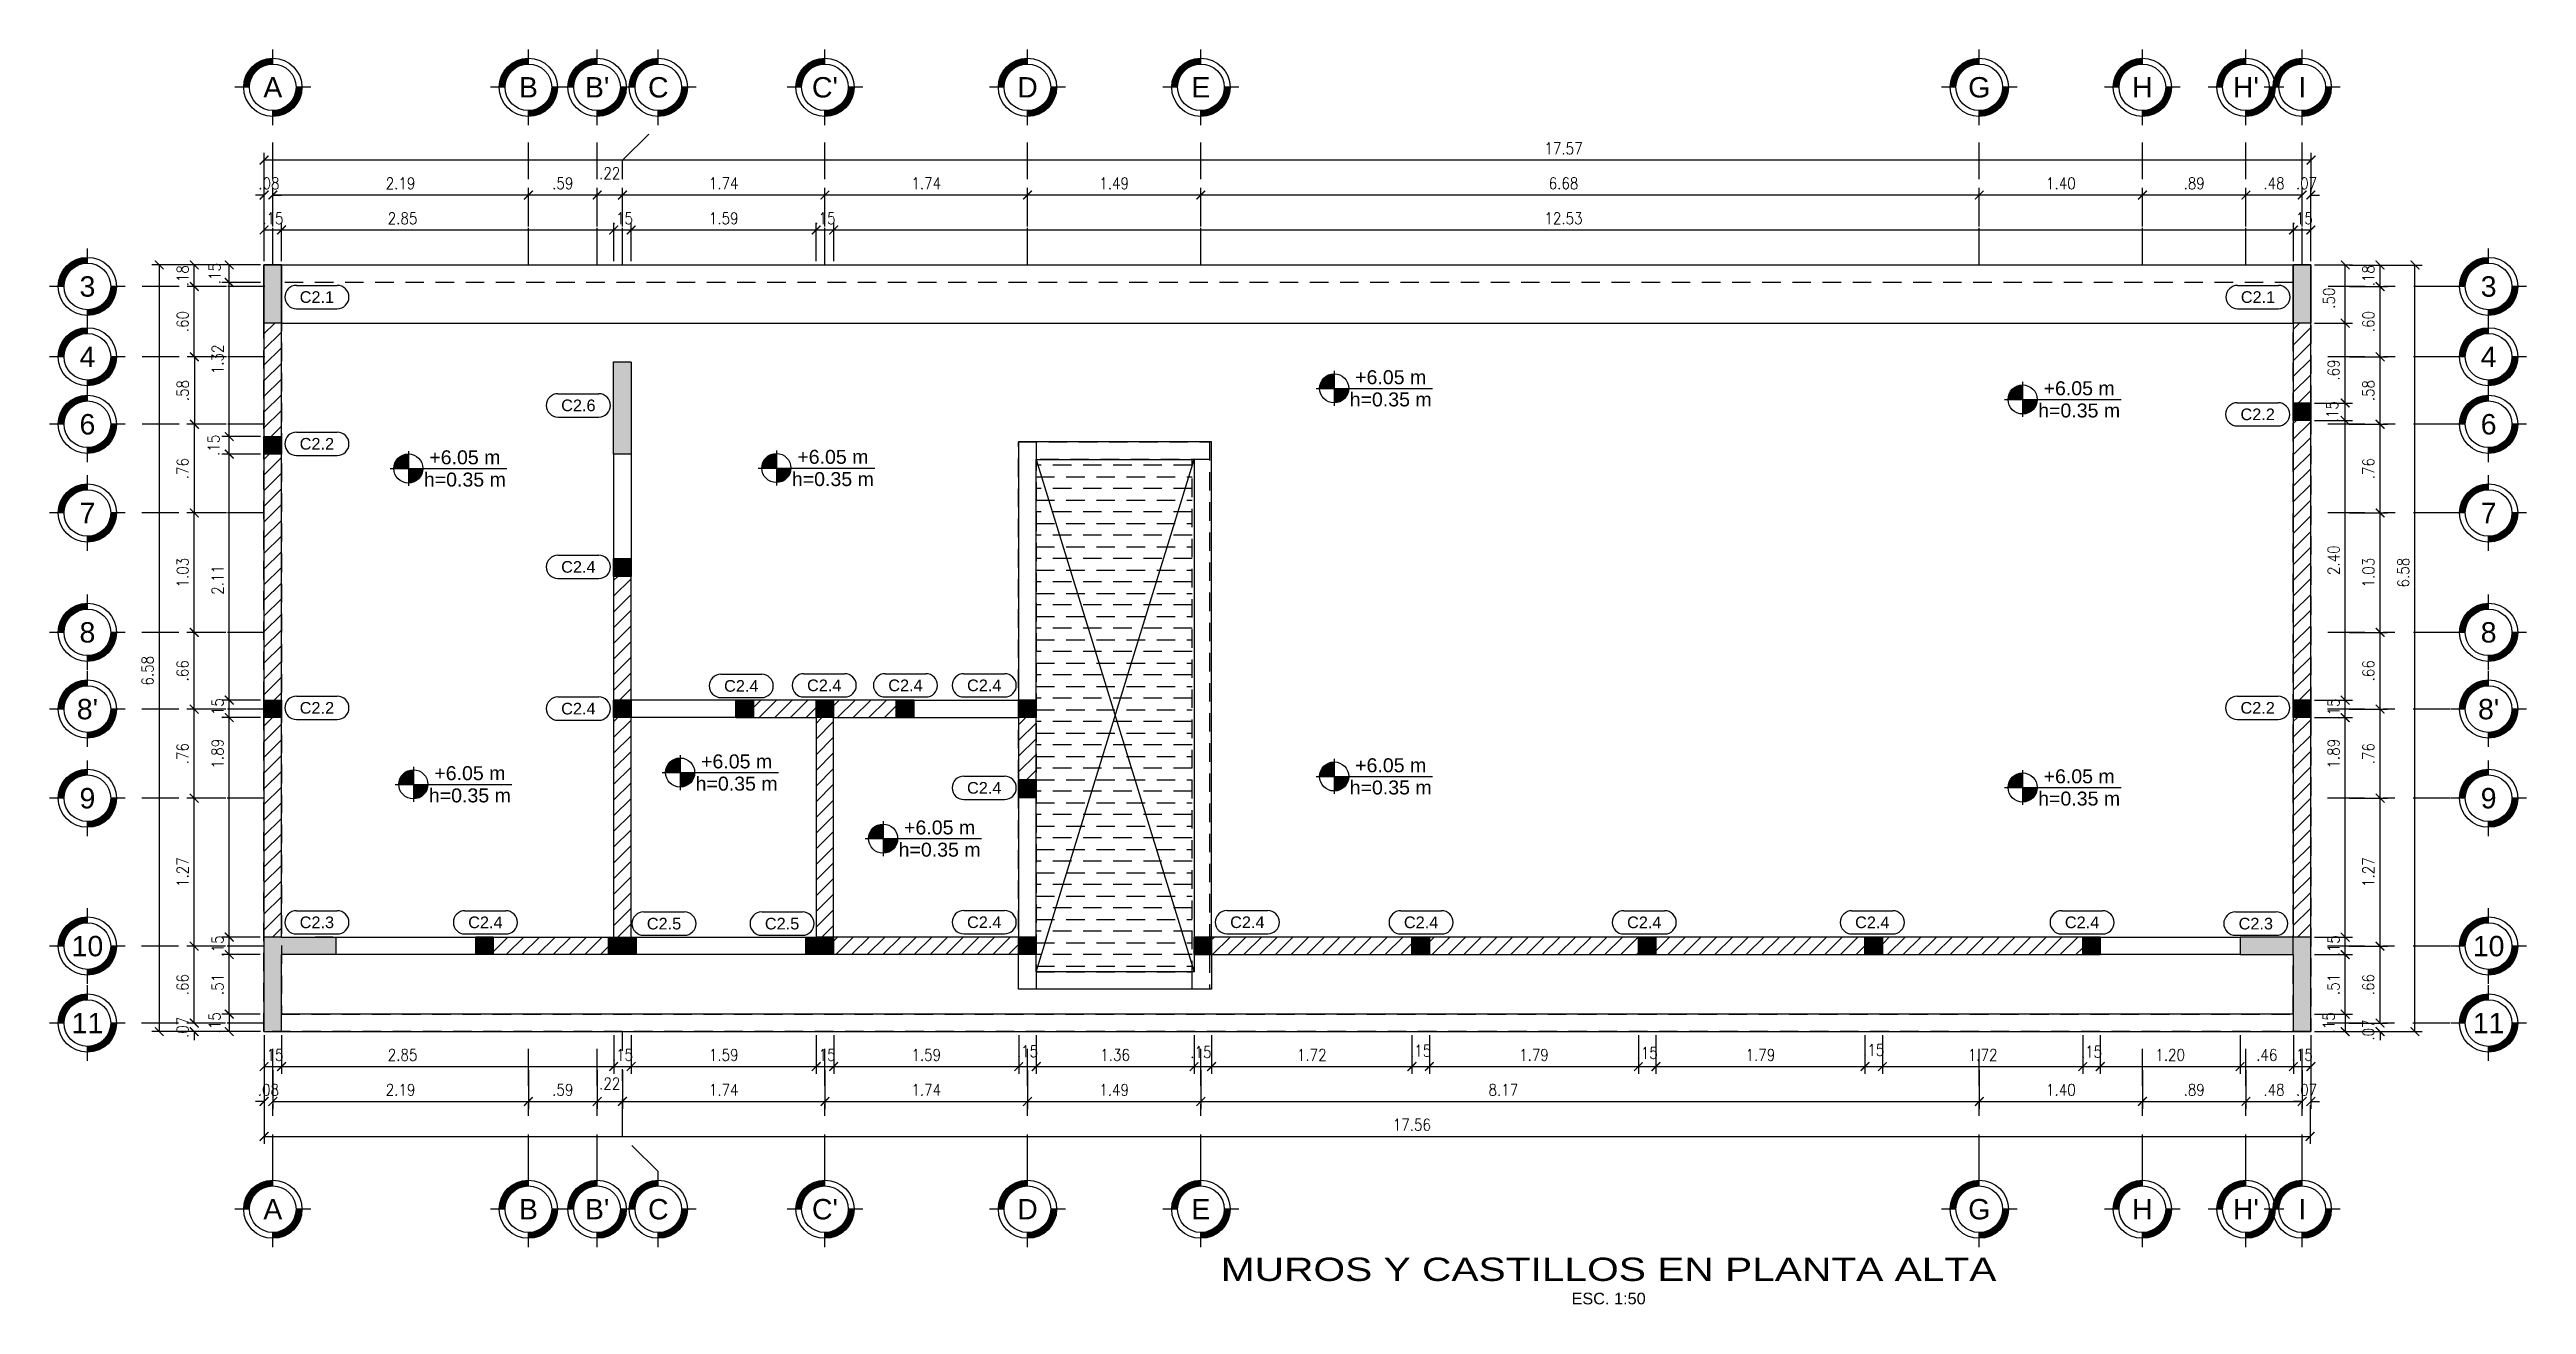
# Model space of a CAD drawing. Header units: millimetres. Extents: x -4.1 to 30.8, y -2.4 to 8.4.
# Drawn here: x -4.14 to 17.11, y -2.42 to 8.36 of the extents above; entities that cross this region are included whole.
import ezdxf
from ezdxf.enums import TextEntityAlignment as Align

# ---------------------------------------------------------------- set-up
doc = ezdxf.new("R2010")
doc.units = ezdxf.units.MM
doc.header["$LTSCALE"] = 0.05
doc.linetypes.add('DASHDOT2', pattern=[12.7, 6.35, -3.175, 0, -3.175])
doc.linetypes.add('HIDDEN2', pattern=[4.7625, 3.175, -1.5875])
for name, color, linetype in [('ACOTADO', 2, 'Continuous'), ('AZOTEA$0$PRETIL', 2, 'HIDDEN2'), ('EJES', 1, 'DASHDOT2'), ('PLANTA ALTA$0$ACHURADO', 1, 'Continuous'), ('PLANTA ALTA$0$CANT_VIS', 3, 'Continuous'), ('PLANTA ALTA$0$CONT_CORTE', 4, 'Continuous'), ('TITULOS', 1, 'Continuous'), ('TXT_IND', 2, 'Continuous')]:
    doc.layers.add(name, color=color, linetype=linetype)
doc.styles.add('ACOTAMIENTOS', font='romans.shx', dxfattribs={"width": 0.85})
doc.styles.add('ARIAL', font='arial.ttf')
doc.styles.get("Standard").update_dxf_attribs({"font": 'romans.shx'})
doc.dimstyles.new('ACOTA_50', dxfattribs={"dimscale": 0.05, "dimtxt": 2, "dimasz": 1.5, "dimexe": 1.25, "dimexo": 0.625, "dimgap": 1, "dimtad": 1, "dimzin": 4, "dimdsep": 46, "dimtxsty": 'ACOTAMIENTOS', "dimblk1": 'ARCHTICK', "dimblk2": 'ARCHTICK', "dimsah": 1, "dimcen": 1.5, "dimclrd": 1, "dimclre": 1, "dimclrt": 256, "dimadec": 0, "dimazin": 0, "dimtfac": 1, "dimtofl": 0, "dimtmove": 2, "dimatfit": 3, "dimfxl": 0, "dimtolj": 1, "dimtzin": 0, "dimarcsym": 0})

msp = doc.modelspace()

# ---------------------------------------------------------------- blocks, each defined once
blk = doc.blocks.new('ETIQUETA')
at = {"layer": 'TXT_IND', "color": 3}
for p, q in [((-0.175, 0.2), (0.175, 0.2)), ((-0.175, 0), (0.175, 0))]:
    blk.add_line(p, q, dxfattribs=at)
for centre, start, end in [((-0.175, 0.1), 90, 270), ((0.175, 0.1), 270, 90)]:
    blk.add_arc(centre, 0.1, start, end, dxfattribs=at)
at = {"layer": 'TXT_IND', "color": 4, "style": 'ARIAL'}
blk.add_attdef('TEXTO', text='', height=0.1, dxfattribs=at).set_placement((0, 0.1), align=Align.MIDDLE_CENTER)
blk = doc.blocks.new('NIVEL-PLANTA')
at = {"layer": 'TXT_IND'}
for points in [[(-0.47, 0), (-0.345, 0), (-0.345, 0.125, 0.414214)], [(-0.345, -0.125, 0.414214), (-0.22, 0), (-0.345, 0)]]:
    blk.add_hatch(color=1, dxfattribs=at).paths.add_polyline_path(points)
for p, q in [((-0.5, 0), (0.5, 0)), ((-0.345, 0.15), (-0.345, -0.15)), ((-0.22, 0), (0.5, 0))]:
    blk.add_line(p, q, dxfattribs=at)
at = {"layer": 'TXT_IND', "color": 3}
blk.add_circle((-0.345, 0), 0.125, dxfattribs=at)
at = {"layer": 'TXT_IND', "style": 'ARIAL'}
blk.add_attdef('NIVEL', text='', height=0.12, dxfattribs=at).set_placement((0.14, 0), align=Align.BOTTOM_CENTER)
at = {"layer": 'TXT_IND', "style": 'ARIAL', "width": 0.95}
blk.add_attdef('PERALTE', text='', height=0.12, dxfattribs=at).set_placement((0.14, -0.191), align=Align.BOTTOM_CENTER)
blk = doc.blocks.new('EJE')
at = {"layer": 'EJES', "linetype": 'Continuous'}
for points in [[(-0.25, 0), (-0.2, 0, -0.414214), (0, 0.2), (0, 0.25, 0.414214)], [(0.25, 0), (0.2, 0, -0.414214), (0, -0.2), (0, -0.25, 0.414214)]]:
    blk.add_hatch(color=256, dxfattribs=at).paths.add_polyline_path(points)
at = {"layer": 'EJES', "color": 1, "linetype": 'Continuous'}
for p, q in [((0, 0.2), (0, 0.325)), ((-0.2, 0), (-0.325, 0)), ((0.325, 0), (0.2, 0)), ((0, -0.325), (0, -0.2))]:
    blk.add_line(p, q, dxfattribs=at)
at = {"layer": 'EJES', "color": 3, "linetype": 'Continuous'}
for radius in [0.25, 0.2]:
    blk.add_circle((0, 0), radius, dxfattribs=at)
at = {"layer": 'EJES', "color": 4, "linetype": 'Continuous', "style": 'ARIAL'}
blk.add_attdef('EJE', text='', height=0.175, dxfattribs=at).set_placement((0, 0), align=Align.MIDDLE_CENTER)
blk = doc.blocks.new('_ARCHTICK')
at = {"color": 0, "linetype": 'ByBlock', "const_width": 0.15}
blk.add_lwpolyline([(-0.5, -0.5), (0.5, 0.5)], dxfattribs=at)
blk = doc.blocks.new('*D62')
at = {"layer": 'ACOTADO', "color": 1, "lineweight": -2}
for p, q in [((-2.3, -0.406), (-2.3, -0.738)), ((-2.225, -0.406), (-2.225, -0.738)), ((-2.3, -0.675), (-2.375, -0.675)), ((-2.225, -0.675), (-2.15, -0.675))]:
    blk.add_line(p, q, dxfattribs=at)
at = {"layer": 'DEFPOINTS', "color": 0}
for p in [(-2.3, -0.375), (-2.225, -0.375), (-2.225, -0.675)]:
    blk.add_point(p, dxfattribs=at)
at = {"layer": 'ACOTADO', "color": 1, "lineweight": -2, "xscale": 0.07500000000000001, "yscale": 0.07500000000000001, "zscale": 0.07500000000000001}
blk.add_blockref('_ARCHTICK', (-2.3, -0.675), dxfattribs=at)
at = {"layer": 'ACOTADO', "color": 1, "lineweight": -2, "xscale": 0.07500000000000001, "yscale": 0.07500000000000001, "zscale": 0.07500000000000001, "rotation": 180}
blk.add_blockref('_ARCHTICK', (-2.225, -0.675), dxfattribs=at)
at = {"layer": 'ACOTADO', "insert": (-2.263, -0.575), "char_height": 0.1, "attachment_point": 5, "style": 'ACOTAMIENTOS'}
blk.add_mtext('\\A1;.08', dxfattribs=at)
blk = doc.blocks.new('*D63')
at = {"layer": 'ACOTADO', "color": 1, "lineweight": -2}
for p, q in [((-2.225, -0.406), (-2.225, -0.738)), ((-0.032, -0.406), (-0.032, -0.738)), ((-2.225, -0.675), (-0.032, -0.675))]:
    blk.add_line(p, q, dxfattribs=at)
at = {"layer": 'DEFPOINTS', "color": 0}
for p in [(-2.225, -0.375), (-0.032, -0.375), (-0.032, -0.675)]:
    blk.add_point(p, dxfattribs=at)
at = {"layer": 'ACOTADO', "color": 1, "lineweight": -2, "xscale": 0.07500000000000001, "yscale": 0.07500000000000001, "zscale": 0.07500000000000001, "rotation": 180}
blk.add_blockref('_ARCHTICK', (-2.225, -0.675), dxfattribs=at)
at = {"layer": 'ACOTADO', "color": 1, "lineweight": -2, "xscale": 0.07500000000000001, "yscale": 0.07500000000000001, "zscale": 0.07500000000000001}
blk.add_blockref('_ARCHTICK', (-0.032, -0.675), dxfattribs=at)
at = {"layer": 'ACOTADO', "insert": (-1.129, -0.575), "char_height": 0.1, "attachment_point": 5, "style": 'ACOTAMIENTOS'}
blk.add_mtext('\\A1;2.19', dxfattribs=at)
blk = doc.blocks.new('*D148')
at = {"layer": 'ACOTADO', "color": 1, "lineweight": -2}
for p, q in [((-0.032, -0.406), (-0.032, -0.738)), ((0.558, -0.406), (0.558, -0.738)), ((-0.032, -0.675), (0.558, -0.675))]:
    blk.add_line(p, q, dxfattribs=at)
at = {"layer": 'DEFPOINTS', "color": 0}
for p in [(-0.032, -0.375), (0.558, -0.375), (0.558, -0.675)]:
    blk.add_point(p, dxfattribs=at)
at = {"layer": 'ACOTADO', "color": 1, "lineweight": -2, "xscale": 0.07500000000000001, "yscale": 0.07500000000000001, "zscale": 0.07500000000000001, "rotation": 180}
blk.add_blockref('_ARCHTICK', (-0.032, -0.675), dxfattribs=at)
at = {"layer": 'ACOTADO', "color": 1, "lineweight": -2, "xscale": 0.07500000000000001, "yscale": 0.07500000000000001, "zscale": 0.07500000000000001}
blk.add_blockref('_ARCHTICK', (0.558, -0.675), dxfattribs=at)
at = {"layer": 'ACOTADO', "insert": (0.263, -0.575), "char_height": 0.1, "attachment_point": 5, "style": 'ACOTAMIENTOS'}
blk.add_mtext('\\A1;.59', dxfattribs=at)
blk = doc.blocks.new('*D149')
at = {"layer": 'ACOTADO', "color": 1, "lineweight": -2}
for p, q in [((0.558, -0.406), (0.558, -0.738)), ((0.775, -0.406), (0.775, -0.738)), ((0.558, -0.675), (0.775, -0.675))]:
    blk.add_line(p, q, dxfattribs=at)
at = {"layer": 'DEFPOINTS', "color": 0}
for p in [(0.558, -0.375), (0.775, -0.375), (0.775, -0.675)]:
    blk.add_point(p, dxfattribs=at)
at = {"layer": 'ACOTADO', "color": 1, "lineweight": -2, "xscale": 0.07500000000000001, "yscale": 0.07500000000000001, "zscale": 0.07500000000000001, "rotation": 180}
blk.add_blockref('_ARCHTICK', (0.558, -0.675), dxfattribs=at)
at = {"layer": 'ACOTADO', "color": 1, "lineweight": -2, "xscale": 0.07500000000000001, "yscale": 0.07500000000000001, "zscale": 0.07500000000000001}
blk.add_blockref('_ARCHTICK', (0.775, -0.675), dxfattribs=at)
at = {"layer": 'ACOTADO', "insert": (0.666, -0.521), "char_height": 0.1, "attachment_point": 5, "style": 'ACOTAMIENTOS'}
blk.add_mtext('\\A1;.22', dxfattribs=at)
blk = doc.blocks.new('*D150')
at = {"layer": 'ACOTADO', "color": 1, "lineweight": -2}
for p, q in [((0.775, -0.406), (0.775, -0.738)), ((2.513, -0.406), (2.513, -0.738)), ((0.775, -0.675), (2.513, -0.675))]:
    blk.add_line(p, q, dxfattribs=at)
at = {"layer": 'DEFPOINTS', "color": 0}
for p in [(0.775, -0.375), (2.513, -0.375), (2.513, -0.675)]:
    blk.add_point(p, dxfattribs=at)
at = {"layer": 'ACOTADO', "color": 1, "lineweight": -2, "xscale": 0.07500000000000001, "yscale": 0.07500000000000001, "zscale": 0.07500000000000001, "rotation": 180}
blk.add_blockref('_ARCHTICK', (0.775, -0.675), dxfattribs=at)
at = {"layer": 'ACOTADO', "color": 1, "lineweight": -2, "xscale": 0.07500000000000001, "yscale": 0.07500000000000001, "zscale": 0.07500000000000001}
blk.add_blockref('_ARCHTICK', (2.513, -0.675), dxfattribs=at)
at = {"layer": 'ACOTADO', "insert": (1.644, -0.575), "char_height": 0.1, "attachment_point": 5, "style": 'ACOTAMIENTOS'}
blk.add_mtext('\\A1;1.74', dxfattribs=at)
blk = doc.blocks.new('*D151')
at = {"layer": 'ACOTADO', "color": 1, "lineweight": -2}
for p, q in [((2.513, -0.406), (2.513, -0.738)), ((4.251, -0.406), (4.251, -0.738)), ((2.513, -0.675), (4.251, -0.675))]:
    blk.add_line(p, q, dxfattribs=at)
at = {"layer": 'DEFPOINTS', "color": 0}
for p in [(2.513, -0.375), (4.251, -0.375), (4.251, -0.675)]:
    blk.add_point(p, dxfattribs=at)
at = {"layer": 'ACOTADO', "color": 1, "lineweight": -2, "xscale": 0.07500000000000001, "yscale": 0.07500000000000001, "zscale": 0.07500000000000001, "rotation": 180}
blk.add_blockref('_ARCHTICK', (2.513, -0.675), dxfattribs=at)
at = {"layer": 'ACOTADO', "color": 1, "lineweight": -2, "xscale": 0.07500000000000001, "yscale": 0.07500000000000001, "zscale": 0.07500000000000001}
blk.add_blockref('_ARCHTICK', (4.251, -0.675), dxfattribs=at)
at = {"layer": 'ACOTADO', "insert": (3.382, -0.575), "char_height": 0.1, "attachment_point": 5, "style": 'ACOTAMIENTOS'}
blk.add_mtext('\\A1;1.74', dxfattribs=at)
blk = doc.blocks.new('*D152')
at = {"layer": 'ACOTADO', "color": 1, "lineweight": -2}
for p, q in [((4.251, -0.406), (4.251, -0.738)), ((5.739, -0.406), (5.739, -0.738)), ((4.251, -0.675), (5.739, -0.675))]:
    blk.add_line(p, q, dxfattribs=at)
at = {"layer": 'DEFPOINTS', "color": 0}
for p in [(4.251, -0.375), (5.739, -0.375), (5.739, -0.675)]:
    blk.add_point(p, dxfattribs=at)
at = {"layer": 'ACOTADO', "color": 1, "lineweight": -2, "xscale": 0.07500000000000001, "yscale": 0.07500000000000001, "zscale": 0.07500000000000001, "rotation": 180}
blk.add_blockref('_ARCHTICK', (4.251, -0.675), dxfattribs=at)
at = {"layer": 'ACOTADO', "color": 1, "lineweight": -2, "xscale": 0.07500000000000001, "yscale": 0.07500000000000001, "zscale": 0.07500000000000001}
blk.add_blockref('_ARCHTICK', (5.739, -0.675), dxfattribs=at)
at = {"layer": 'ACOTADO', "insert": (4.995, -0.575), "char_height": 0.1, "attachment_point": 5, "style": 'ACOTAMIENTOS'}
blk.add_mtext('\\A1;1.49', dxfattribs=at)
blk = doc.blocks.new('*D153')
at = {"layer": 'ACOTADO', "color": 1, "lineweight": -2}
for p, q in [((4.251, -0.406), (4.251, -0.738)), ((12.419, -0.406), (12.419, -0.738)), ((4.251, -0.675), (12.419, -0.675))]:
    blk.add_line(p, q, dxfattribs=at)
at = {"layer": 'DEFPOINTS', "color": 0}
for p in [(4.251, -0.375), (12.419, -0.375), (12.419, -0.675)]:
    blk.add_point(p, dxfattribs=at)
at = {"layer": 'ACOTADO', "color": 1, "lineweight": -2, "xscale": 0.07500000000000001, "yscale": 0.07500000000000001, "zscale": 0.07500000000000001, "rotation": 180}
blk.add_blockref('_ARCHTICK', (4.251, -0.675), dxfattribs=at)
at = {"layer": 'ACOTADO', "color": 1, "lineweight": -2, "xscale": 0.07500000000000001, "yscale": 0.07500000000000001, "zscale": 0.07500000000000001}
blk.add_blockref('_ARCHTICK', (12.419, -0.675), dxfattribs=at)
at = {"layer": 'ACOTADO', "insert": (8.335, -0.575), "char_height": 0.1, "attachment_point": 5, "style": 'ACOTAMIENTOS'}
blk.add_mtext('\\A1;8.17', dxfattribs=at)
blk = doc.blocks.new('*D154')
at = {"layer": 'ACOTADO', "color": 1, "lineweight": -2}
for p, q in [((12.419, -0.406), (12.419, -0.738)), ((13.819, -0.406), (13.819, -0.738)), ((12.419, -0.675), (13.819, -0.675))]:
    blk.add_line(p, q, dxfattribs=at)
at = {"layer": 'DEFPOINTS', "color": 0}
for p in [(12.419, -0.375), (13.819, -0.375), (13.819, -0.675)]:
    blk.add_point(p, dxfattribs=at)
at = {"layer": 'ACOTADO', "color": 1, "lineweight": -2, "xscale": 0.07500000000000001, "yscale": 0.07500000000000001, "zscale": 0.07500000000000001, "rotation": 180}
blk.add_blockref('_ARCHTICK', (12.419, -0.675), dxfattribs=at)
at = {"layer": 'ACOTADO', "color": 1, "lineweight": -2, "xscale": 0.07500000000000001, "yscale": 0.07500000000000001, "zscale": 0.07500000000000001}
blk.add_blockref('_ARCHTICK', (13.819, -0.675), dxfattribs=at)
at = {"layer": 'ACOTADO', "insert": (13.119, -0.575), "char_height": 0.1, "attachment_point": 5, "style": 'ACOTAMIENTOS'}
blk.add_mtext('\\A1;1.40', dxfattribs=at)
blk = doc.blocks.new('*D64')
at = {"layer": 'ACOTADO', "color": 1, "lineweight": -2}
for p, q in [((13.819, -0.406), (13.819, -0.738)), ((14.707, -0.406), (14.707, -0.738)), ((13.819, -0.675), (14.707, -0.675))]:
    blk.add_line(p, q, dxfattribs=at)
at = {"layer": 'DEFPOINTS', "color": 0}
for p in [(13.819, -0.375), (14.707, -0.375), (14.707, -0.675)]:
    blk.add_point(p, dxfattribs=at)
at = {"layer": 'ACOTADO', "color": 1, "lineweight": -2, "xscale": 0.07500000000000001, "yscale": 0.07500000000000001, "zscale": 0.07500000000000001, "rotation": 180}
blk.add_blockref('_ARCHTICK', (13.819, -0.675), dxfattribs=at)
at = {"layer": 'ACOTADO', "color": 1, "lineweight": -2, "xscale": 0.07500000000000001, "yscale": 0.07500000000000001, "zscale": 0.07500000000000001}
blk.add_blockref('_ARCHTICK', (14.707, -0.675), dxfattribs=at)
at = {"layer": 'ACOTADO', "insert": (14.263, -0.575), "char_height": 0.1, "attachment_point": 5, "style": 'ACOTAMIENTOS'}
blk.add_mtext('\\A1;.89', dxfattribs=at)
blk = doc.blocks.new('*D65')
at = {"layer": 'ACOTADO', "color": 1, "lineweight": -2}
for p, q in [((14.707, -0.406), (14.707, -0.738)), ((15.19, -0.406), (15.19, -0.738)), ((14.707, -0.675), (15.19, -0.675))]:
    blk.add_line(p, q, dxfattribs=at)
at = {"layer": 'DEFPOINTS', "color": 0}
for p in [(14.707, -0.375), (15.19, -0.375), (15.19, -0.675)]:
    blk.add_point(p, dxfattribs=at)
at = {"layer": 'ACOTADO', "color": 1, "lineweight": -2, "xscale": 0.07500000000000001, "yscale": 0.07500000000000001, "zscale": 0.07500000000000001, "rotation": 180}
blk.add_blockref('_ARCHTICK', (14.707, -0.675), dxfattribs=at)
at = {"layer": 'ACOTADO', "color": 1, "lineweight": -2, "xscale": 0.07500000000000001, "yscale": 0.07500000000000001, "zscale": 0.07500000000000001}
blk.add_blockref('_ARCHTICK', (15.19, -0.675), dxfattribs=at)
at = {"layer": 'ACOTADO', "insert": (14.948, -0.575), "char_height": 0.1, "attachment_point": 5, "style": 'ACOTAMIENTOS'}
blk.add_mtext('\\A1;.48', dxfattribs=at)
blk = doc.blocks.new('*D66')
at = {"layer": 'ACOTADO', "color": 1, "lineweight": -2}
for p, q in [((15.19, -0.406), (15.19, -0.738)), ((15.264, -0.407), (15.264, -0.738)), ((15.19, -0.675), (15.115, -0.675)), ((15.264, -0.675), (15.339, -0.675))]:
    blk.add_line(p, q, dxfattribs=at)
at = {"layer": 'DEFPOINTS', "color": 0}
for p in [(15.19, -0.375), (15.264, -0.376), (15.264, -0.675)]:
    blk.add_point(p, dxfattribs=at)
at = {"layer": 'ACOTADO', "color": 1, "lineweight": -2, "xscale": 0.07500000000000001, "yscale": 0.07500000000000001, "zscale": 0.07500000000000001}
blk.add_blockref('_ARCHTICK', (15.19, -0.675), dxfattribs=at)
at = {"layer": 'ACOTADO', "color": 1, "lineweight": -2, "xscale": 0.07500000000000001, "yscale": 0.07500000000000001, "zscale": 0.07500000000000001, "rotation": 180}
blk.add_blockref('_ARCHTICK', (15.264, -0.675), dxfattribs=at)
at = {"layer": 'ACOTADO', "insert": (15.227, -0.575), "char_height": 0.1, "attachment_point": 5, "style": 'ACOTAMIENTOS'}
blk.add_mtext('\\A1;.07', dxfattribs=at)
blk = doc.blocks.new('*D67')
at = {"layer": 'ACOTADO', "color": 1, "lineweight": -2}
for p, q in [((-2.3, -0.706), (-2.3, -1.038)), ((15.258, -0.706), (15.258, -1.038)), ((-2.3, -0.975), (15.258, -0.975))]:
    blk.add_line(p, q, dxfattribs=at)
at = {"layer": 'DEFPOINTS', "color": 0}
for p in [(-2.3, -0.675), (15.258, -0.675), (15.258, -0.975)]:
    blk.add_point(p, dxfattribs=at)
at = {"layer": 'ACOTADO', "color": 1, "lineweight": -2, "xscale": 0.07500000000000001, "yscale": 0.07500000000000001, "zscale": 0.07500000000000001, "rotation": 180}
blk.add_blockref('_ARCHTICK', (-2.3, -0.975), dxfattribs=at)
at = {"layer": 'ACOTADO', "color": 1, "lineweight": -2, "xscale": 0.07500000000000001, "yscale": 0.07500000000000001, "zscale": 0.07500000000000001}
blk.add_blockref('_ARCHTICK', (15.258, -0.975), dxfattribs=at)
at = {"layer": 'ACOTADO', "insert": (7.55, -0.875), "char_height": 0.1, "attachment_point": 5, "style": 'ACOTAMIENTOS'}
blk.add_mtext('\\A1;17.56', dxfattribs=at)
blk = doc.blocks.new('*D68')
at = {"layer": 'ACOTADO', "color": 1, "lineweight": -2}
for p, q in [((15.858, -0.002), (15.858, 0.073)), ((15.59, -0.002), (15.921, -0.002)), ((15.59, -0.075), (15.921, -0.075)), ((15.858, -0.075), (15.858, -0.15))]:
    blk.add_line(p, q, dxfattribs=at)
at = {"layer": 'DEFPOINTS', "color": 0}
for p in [(15.558, -0.002), (15.559, -0.075), (15.858, -0.002)]:
    blk.add_point(p, dxfattribs=at)
at = {"layer": 'ACOTADO', "color": 1, "lineweight": -2, "xscale": 0.07500000000000001, "yscale": 0.07500000000000001, "zscale": 0.07500000000000001}
for p, rotation in [((15.858, -0.002), 270), ((15.858, -0.075), 90)]:
    blk.add_blockref('_ARCHTICK', p, dxfattribs=dict(at, rotation=rotation))
at = {"layer": 'ACOTADO', "insert": (15.758, -0.062), "char_height": 0.1, "attachment_point": 5, "rotation": 90, "style": 'ACOTAMIENTOS'}
blk.add_mtext('\\A1;.07', dxfattribs=at)
blk = doc.blocks.new('*D69')
at = {"layer": 'ACOTADO', "color": 1, "lineweight": -2}
for p, q in [((15.59, 0.659), (15.921, 0.659)), ((15.858, -0.002), (15.858, 0.659)), ((15.59, -0.002), (15.921, -0.002))]:
    blk.add_line(p, q, dxfattribs=at)
at = {"layer": 'DEFPOINTS', "color": 0}
for p in [(15.559, 0.659), (15.858, 0.659), (15.558, -0.002)]:
    blk.add_point(p, dxfattribs=at)
at = {"layer": 'ACOTADO', "color": 1, "lineweight": -2, "xscale": 0.07500000000000001, "yscale": 0.07500000000000001, "zscale": 0.07500000000000001}
for p, rotation in [((15.858, 0.659), 90), ((15.858, -0.002), 270)]:
    blk.add_blockref('_ARCHTICK', p, dxfattribs=dict(at, rotation=rotation))
at = {"layer": 'ACOTADO', "insert": (15.758, 0.328), "char_height": 0.1, "attachment_point": 5, "rotation": 90, "style": 'ACOTAMIENTOS'}
blk.add_mtext('\\A1;.66', dxfattribs=at)
blk = doc.blocks.new('*D70')
at = {"layer": 'ACOTADO', "color": 1, "lineweight": -2}
for p, q in [((15.592, 1.929), (15.921, 1.929)), ((15.859, 0.659), (15.859, 1.929)), ((15.59, 0.659), (15.921, 0.659))]:
    blk.add_line(p, q, dxfattribs=at)
at = {"layer": 'DEFPOINTS', "color": 0}
for p in [(15.561, 1.929), (15.859, 1.929), (15.559, 0.659)]:
    blk.add_point(p, dxfattribs=at)
at = {"layer": 'ACOTADO', "color": 1, "lineweight": -2, "xscale": 0.07500000000000001, "yscale": 0.07500000000000001, "zscale": 0.07500000000000001}
for p, rotation in [((15.859, 1.929), 90), ((15.859, 0.659), 270)]:
    blk.add_blockref('_ARCHTICK', p, dxfattribs=dict(at, rotation=rotation))
at = {"layer": 'ACOTADO', "insert": (15.759, 1.294), "char_height": 0.1, "attachment_point": 5, "rotation": 90, "style": 'ACOTAMIENTOS'}
blk.add_mtext('\\A1;1.27', dxfattribs=at)
blk = doc.blocks.new('*D71')
at = {"layer": 'ACOTADO', "color": 1, "lineweight": -2}
for p, q in [((15.593, 2.694), (15.921, 2.694)), ((15.859, 1.929), (15.859, 2.694)), ((15.592, 1.929), (15.921, 1.929))]:
    blk.add_line(p, q, dxfattribs=at)
at = {"layer": 'DEFPOINTS', "color": 0}
for p in [(15.562, 2.694), (15.859, 2.694), (15.561, 1.929)]:
    blk.add_point(p, dxfattribs=at)
at = {"layer": 'ACOTADO', "color": 1, "lineweight": -2, "xscale": 0.07500000000000001, "yscale": 0.07500000000000001, "zscale": 0.07500000000000001}
for p, rotation in [((15.859, 2.694), 90), ((15.859, 1.929), 270)]:
    blk.add_blockref('_ARCHTICK', p, dxfattribs=dict(at, rotation=rotation))
at = {"layer": 'ACOTADO', "insert": (15.759, 2.311), "char_height": 0.1, "attachment_point": 5, "rotation": 90, "style": 'ACOTAMIENTOS'}
blk.add_mtext('\\A1;.76', dxfattribs=at)
blk = doc.blocks.new('*D72')
at = {"layer": 'ACOTADO', "color": 1, "lineweight": -2}
for p, q in [((15.594, 3.353), (15.921, 3.353)), ((15.859, 2.694), (15.859, 3.353)), ((15.593, 2.694), (15.921, 2.694))]:
    blk.add_line(p, q, dxfattribs=at)
at = {"layer": 'DEFPOINTS', "color": 0}
for p in [(15.562, 3.353), (15.859, 3.353), (15.562, 2.694)]:
    blk.add_point(p, dxfattribs=at)
at = {"layer": 'ACOTADO', "color": 1, "lineweight": -2, "xscale": 0.07500000000000001, "yscale": 0.07500000000000001, "zscale": 0.07500000000000001}
for p, rotation in [((15.859, 3.353), 90), ((15.859, 2.694), 270)]:
    blk.add_blockref('_ARCHTICK', p, dxfattribs=dict(at, rotation=rotation))
at = {"layer": 'ACOTADO', "insert": (15.759, 3.023), "char_height": 0.1, "attachment_point": 5, "rotation": 90, "style": 'ACOTAMIENTOS'}
blk.add_mtext('\\A1;.66', dxfattribs=at)
blk = doc.blocks.new('*D73')
at = {"layer": 'ACOTADO', "color": 1, "lineweight": -2}
for p, q in [((15.595, 4.378), (15.922, 4.378)), ((15.859, 3.353), (15.859, 4.378)), ((15.594, 3.353), (15.922, 3.353))]:
    blk.add_line(p, q, dxfattribs=at)
at = {"layer": 'DEFPOINTS', "color": 0}
for p in [(15.564, 4.378), (15.859, 4.378), (15.562, 3.353)]:
    blk.add_point(p, dxfattribs=at)
at = {"layer": 'ACOTADO', "color": 1, "lineweight": -2, "xscale": 0.07500000000000001, "yscale": 0.07500000000000001, "zscale": 0.07500000000000001}
for p, rotation in [((15.859, 4.378), 90), ((15.859, 3.353), 270)]:
    blk.add_blockref('_ARCHTICK', p, dxfattribs=dict(at, rotation=rotation))
at = {"layer": 'ACOTADO', "insert": (15.759, 3.866), "char_height": 0.1, "attachment_point": 5, "rotation": 90, "style": 'ACOTAMIENTOS'}
blk.add_mtext('\\A1;1.03', dxfattribs=at)
blk = doc.blocks.new('*D74')
at = {"layer": 'ACOTADO', "color": 1, "lineweight": -2}
for p, q in [((15.596, 5.14), (15.922, 5.14)), ((15.859, 4.378), (15.859, 5.14)), ((15.595, 4.378), (15.922, 4.378))]:
    blk.add_line(p, q, dxfattribs=at)
at = {"layer": 'DEFPOINTS', "color": 0}
for p in [(15.564, 5.14), (15.859, 5.14), (15.564, 4.378)]:
    blk.add_point(p, dxfattribs=at)
at = {"layer": 'ACOTADO', "color": 1, "lineweight": -2, "xscale": 0.07500000000000001, "yscale": 0.07500000000000001, "zscale": 0.07500000000000001}
for p, rotation in [((15.859, 5.14), 90), ((15.859, 4.378), 270)]:
    blk.add_blockref('_ARCHTICK', p, dxfattribs=dict(at, rotation=rotation))
at = {"layer": 'ACOTADO', "insert": (15.759, 4.759), "char_height": 0.1, "attachment_point": 5, "rotation": 90, "style": 'ACOTAMIENTOS'}
blk.add_mtext('\\A1;.76', dxfattribs=at)
blk = doc.blocks.new('*D75')
at = {"layer": 'ACOTADO', "color": 1, "lineweight": -2}
for p, q in [((15.596, 5.719), (15.922, 5.719)), ((15.859, 5.14), (15.859, 5.719)), ((15.596, 5.14), (15.922, 5.14))]:
    blk.add_line(p, q, dxfattribs=at)
at = {"layer": 'DEFPOINTS', "color": 0}
for p in [(15.565, 5.719), (15.859, 5.719), (15.564, 5.14)]:
    blk.add_point(p, dxfattribs=at)
at = {"layer": 'ACOTADO', "color": 1, "lineweight": -2, "xscale": 0.07500000000000001, "yscale": 0.07500000000000001, "zscale": 0.07500000000000001}
for p, rotation in [((15.859, 5.719), 90), ((15.859, 5.14), 270)]:
    blk.add_blockref('_ARCHTICK', p, dxfattribs=dict(at, rotation=rotation))
at = {"layer": 'ACOTADO', "insert": (15.759, 5.429), "char_height": 0.1, "attachment_point": 5, "rotation": 90, "style": 'ACOTAMIENTOS'}
blk.add_mtext('\\A1;.58', dxfattribs=at)
blk = doc.blocks.new('*D76')
at = {"layer": 'ACOTADO', "color": 1, "lineweight": -2}
for p, q in [((15.597, 6.323), (15.922, 6.323)), ((15.859, 5.719), (15.859, 6.323)), ((15.596, 5.719), (15.922, 5.719))]:
    blk.add_line(p, q, dxfattribs=at)
at = {"layer": 'DEFPOINTS', "color": 0}
for p in [(15.566, 6.323), (15.859, 6.323), (15.565, 5.719)]:
    blk.add_point(p, dxfattribs=at)
at = {"layer": 'ACOTADO', "color": 1, "lineweight": -2, "xscale": 0.07500000000000001, "yscale": 0.07500000000000001, "zscale": 0.07500000000000001}
for p, rotation in [((15.859, 6.323), 90), ((15.859, 5.719), 270)]:
    blk.add_blockref('_ARCHTICK', p, dxfattribs=dict(at, rotation=rotation))
at = {"layer": 'ACOTADO', "insert": (15.759, 6.021), "char_height": 0.1, "attachment_point": 5, "rotation": 90, "style": 'ACOTAMIENTOS'}
blk.add_mtext('\\A1;.60', dxfattribs=at)
blk = doc.blocks.new('*D77')
at = {"layer": 'ACOTADO', "color": 1, "lineweight": -2}
for p, q in [((15.597, 6.507), (15.921, 6.507)), ((15.858, 6.323), (15.858, 6.507)), ((15.597, 6.323), (15.921, 6.323))]:
    blk.add_line(p, q, dxfattribs=at)
at = {"layer": 'DEFPOINTS', "color": 0}
for p in [(15.566, 6.507), (15.858, 6.507), (15.566, 6.323)]:
    blk.add_point(p, dxfattribs=at)
at = {"layer": 'ACOTADO', "color": 1, "lineweight": -2, "xscale": 0.07500000000000001, "yscale": 0.07500000000000001, "zscale": 0.07500000000000001}
for p, rotation in [((15.858, 6.507), 90), ((15.858, 6.323), 270)]:
    blk.add_blockref('_ARCHTICK', p, dxfattribs=dict(at, rotation=rotation))
at = {"layer": 'ACOTADO', "insert": (15.759, 6.415), "char_height": 0.1, "attachment_point": 5, "rotation": 90, "style": 'ACOTAMIENTOS'}
blk.add_mtext('\\A1;.18', dxfattribs=at)
blk = doc.blocks.new('*D78')
at = {"layer": 'ACOTADO', "color": 1, "lineweight": -2}
for p, q in [((15.897, 6.507), (16.221, 6.507)), ((16.158, -0.075), (16.158, 6.507)), ((15.889, -0.075), (16.221, -0.075))]:
    blk.add_line(p, q, dxfattribs=at)
at = {"layer": 'DEFPOINTS', "color": 0}
for p in [(15.866, 6.507), (16.158, 6.507), (15.858, -0.075)]:
    blk.add_point(p, dxfattribs=at)
at = {"layer": 'ACOTADO', "color": 1, "lineweight": -2, "xscale": 0.07500000000000001, "yscale": 0.07500000000000001, "zscale": 0.07500000000000001}
for p, rotation in [((16.158, 6.507), 90), ((16.158, -0.075), 270)]:
    blk.add_blockref('_ARCHTICK', p, dxfattribs=dict(at, rotation=rotation))
at = {"layer": 'ACOTADO', "insert": (16.058, 3.866), "char_height": 0.1, "attachment_point": 5, "rotation": 90, "style": 'ACOTAMIENTOS'}
blk.add_mtext('\\A1;6.58', dxfattribs=at)
blk = doc.blocks.new('*D79')
at = {"layer": 'ACOTADO', "color": 1, "lineweight": -2}
for p, q in [((15.19, 7.108), (15.115, 7.108)), ((15.19, 6.839), (15.19, 7.17)), ((15.264, 6.839), (15.264, 7.17)), ((15.264, 7.108), (15.339, 7.108))]:
    blk.add_line(p, q, dxfattribs=at)
at = {"layer": 'DEFPOINTS', "color": 0}
for p in [(15.19, 7.108), (15.19, 6.808), (15.264, 6.808)]:
    blk.add_point(p, dxfattribs=at)
at = {"layer": 'ACOTADO', "color": 1, "lineweight": -2, "xscale": 0.07500000000000001, "yscale": 0.07500000000000001, "zscale": 0.07500000000000001}
blk.add_blockref('_ARCHTICK', (15.19, 7.108), dxfattribs=at)
at = {"layer": 'ACOTADO', "color": 1, "lineweight": -2, "xscale": 0.07500000000000001, "yscale": 0.07500000000000001, "zscale": 0.07500000000000001, "rotation": 180}
blk.add_blockref('_ARCHTICK', (15.264, 7.108), dxfattribs=at)
at = {"layer": 'ACOTADO', "insert": (15.227, 7.208), "char_height": 0.1, "attachment_point": 5, "style": 'ACOTAMIENTOS'}
blk.add_mtext('\\A1;.07', dxfattribs=at)
blk = doc.blocks.new('*D80')
at = {"layer": 'ACOTADO', "color": 1, "lineweight": -2}
for p, q in [((14.707, 6.839), (14.707, 7.17)), ((15.19, 7.108), (14.707, 7.108)), ((15.19, 6.839), (15.19, 7.17))]:
    blk.add_line(p, q, dxfattribs=at)
at = {"layer": 'DEFPOINTS', "color": 0}
for p in [(14.707, 7.108), (14.707, 6.808), (15.19, 6.808)]:
    blk.add_point(p, dxfattribs=at)
at = {"layer": 'ACOTADO', "color": 1, "lineweight": -2, "xscale": 0.07500000000000001, "yscale": 0.07500000000000001, "zscale": 0.07500000000000001, "rotation": 180}
blk.add_blockref('_ARCHTICK', (14.707, 7.108), dxfattribs=at)
at = {"layer": 'ACOTADO', "color": 1, "lineweight": -2, "xscale": 0.07500000000000001, "yscale": 0.07500000000000001, "zscale": 0.07500000000000001}
blk.add_blockref('_ARCHTICK', (15.19, 7.108), dxfattribs=at)
at = {"layer": 'ACOTADO', "insert": (14.948, 7.208), "char_height": 0.1, "attachment_point": 5, "style": 'ACOTAMIENTOS'}
blk.add_mtext('\\A1;.48', dxfattribs=at)
blk = doc.blocks.new('*D81')
at = {"layer": 'ACOTADO', "color": 1, "lineweight": -2}
for p, q in [((13.819, 6.839), (13.819, 7.17)), ((14.707, 7.108), (13.819, 7.108)), ((14.707, 6.839), (14.707, 7.17))]:
    blk.add_line(p, q, dxfattribs=at)
at = {"layer": 'DEFPOINTS', "color": 0}
for p in [(13.819, 7.108), (13.819, 6.808), (14.707, 6.808)]:
    blk.add_point(p, dxfattribs=at)
at = {"layer": 'ACOTADO', "color": 1, "lineweight": -2, "xscale": 0.07500000000000001, "yscale": 0.07500000000000001, "zscale": 0.07500000000000001, "rotation": 180}
blk.add_blockref('_ARCHTICK', (13.819, 7.108), dxfattribs=at)
at = {"layer": 'ACOTADO', "color": 1, "lineweight": -2, "xscale": 0.07500000000000001, "yscale": 0.07500000000000001, "zscale": 0.07500000000000001}
blk.add_blockref('_ARCHTICK', (14.707, 7.108), dxfattribs=at)
at = {"layer": 'ACOTADO', "insert": (14.263, 7.208), "char_height": 0.1, "attachment_point": 5, "style": 'ACOTAMIENTOS'}
blk.add_mtext('\\A1;.89', dxfattribs=at)
blk = doc.blocks.new('*D82')
at = {"layer": 'ACOTADO', "color": 1, "lineweight": -2}
for p, q in [((12.419, 6.839), (12.419, 7.17)), ((13.819, 7.108), (12.419, 7.108)), ((13.819, 6.839), (13.819, 7.17))]:
    blk.add_line(p, q, dxfattribs=at)
at = {"layer": 'DEFPOINTS', "color": 0}
for p in [(12.419, 7.108), (12.419, 6.808), (13.819, 6.808)]:
    blk.add_point(p, dxfattribs=at)
at = {"layer": 'ACOTADO', "color": 1, "lineweight": -2, "xscale": 0.07500000000000001, "yscale": 0.07500000000000001, "zscale": 0.07500000000000001, "rotation": 180}
blk.add_blockref('_ARCHTICK', (12.419, 7.108), dxfattribs=at)
at = {"layer": 'ACOTADO', "color": 1, "lineweight": -2, "xscale": 0.07500000000000001, "yscale": 0.07500000000000001, "zscale": 0.07500000000000001}
blk.add_blockref('_ARCHTICK', (13.819, 7.108), dxfattribs=at)
at = {"layer": 'ACOTADO', "insert": (13.119, 7.208), "char_height": 0.1, "attachment_point": 5, "style": 'ACOTAMIENTOS'}
blk.add_mtext('\\A1;1.40', dxfattribs=at)
blk = doc.blocks.new('*D83')
at = {"layer": 'ACOTADO', "color": 1, "lineweight": -2}
for p, q in [((5.739, 6.839), (5.739, 7.17)), ((12.419, 7.108), (5.739, 7.108)), ((12.419, 6.839), (12.419, 7.17))]:
    blk.add_line(p, q, dxfattribs=at)
at = {"layer": 'DEFPOINTS', "color": 0}
for p in [(5.739, 7.108), (5.739, 6.808), (12.419, 6.808)]:
    blk.add_point(p, dxfattribs=at)
at = {"layer": 'ACOTADO', "color": 1, "lineweight": -2, "xscale": 0.07500000000000001, "yscale": 0.07500000000000001, "zscale": 0.07500000000000001, "rotation": 180}
blk.add_blockref('_ARCHTICK', (5.739, 7.108), dxfattribs=at)
at = {"layer": 'ACOTADO', "color": 1, "lineweight": -2, "xscale": 0.07500000000000001, "yscale": 0.07500000000000001, "zscale": 0.07500000000000001}
blk.add_blockref('_ARCHTICK', (12.419, 7.108), dxfattribs=at)
at = {"layer": 'ACOTADO', "insert": (8.851, 7.208), "char_height": 0.1, "attachment_point": 5, "style": 'ACOTAMIENTOS'}
blk.add_mtext('\\A1;6.68', dxfattribs=at)
blk = doc.blocks.new('*D84')
at = {"layer": 'ACOTADO', "color": 1, "lineweight": -2}
for p, q in [((4.251, 6.839), (4.251, 7.17)), ((5.739, 7.108), (4.251, 7.108)), ((5.739, 6.839), (5.739, 7.17))]:
    blk.add_line(p, q, dxfattribs=at)
at = {"layer": 'DEFPOINTS', "color": 0}
for p in [(4.251, 7.108), (4.251, 6.808), (5.739, 6.808)]:
    blk.add_point(p, dxfattribs=at)
at = {"layer": 'ACOTADO', "color": 1, "lineweight": -2, "xscale": 0.07500000000000001, "yscale": 0.07500000000000001, "zscale": 0.07500000000000001, "rotation": 180}
blk.add_blockref('_ARCHTICK', (4.251, 7.108), dxfattribs=at)
at = {"layer": 'ACOTADO', "color": 1, "lineweight": -2, "xscale": 0.07500000000000001, "yscale": 0.07500000000000001, "zscale": 0.07500000000000001}
blk.add_blockref('_ARCHTICK', (5.739, 7.108), dxfattribs=at)
at = {"layer": 'ACOTADO', "insert": (4.995, 7.208), "char_height": 0.1, "attachment_point": 5, "style": 'ACOTAMIENTOS'}
blk.add_mtext('\\A1;1.49', dxfattribs=at)
blk = doc.blocks.new('*D85')
at = {"layer": 'ACOTADO', "color": 1, "lineweight": -2}
for p, q in [((2.513, 6.839), (2.513, 7.17)), ((4.251, 7.108), (2.513, 7.108)), ((4.251, 6.839), (4.251, 7.17))]:
    blk.add_line(p, q, dxfattribs=at)
at = {"layer": 'DEFPOINTS', "color": 0}
for p in [(2.513, 7.108), (2.513, 6.808), (4.251, 6.808)]:
    blk.add_point(p, dxfattribs=at)
at = {"layer": 'ACOTADO', "color": 1, "lineweight": -2, "xscale": 0.07500000000000001, "yscale": 0.07500000000000001, "zscale": 0.07500000000000001, "rotation": 180}
blk.add_blockref('_ARCHTICK', (2.513, 7.108), dxfattribs=at)
at = {"layer": 'ACOTADO', "color": 1, "lineweight": -2, "xscale": 0.07500000000000001, "yscale": 0.07500000000000001, "zscale": 0.07500000000000001}
blk.add_blockref('_ARCHTICK', (4.251, 7.108), dxfattribs=at)
at = {"layer": 'ACOTADO', "insert": (3.382, 7.208), "char_height": 0.1, "attachment_point": 5, "style": 'ACOTAMIENTOS'}
blk.add_mtext('\\A1;1.74', dxfattribs=at)
blk = doc.blocks.new('*D86')
at = {"layer": 'ACOTADO', "color": 1, "lineweight": -2}
for p, q in [((0.775, 6.839), (0.775, 7.17)), ((2.513, 7.108), (0.775, 7.108)), ((2.513, 6.839), (2.513, 7.17))]:
    blk.add_line(p, q, dxfattribs=at)
at = {"layer": 'DEFPOINTS', "color": 0}
for p in [(0.775, 7.108), (0.775, 6.808), (2.513, 6.808)]:
    blk.add_point(p, dxfattribs=at)
at = {"layer": 'ACOTADO', "color": 1, "lineweight": -2, "xscale": 0.07500000000000001, "yscale": 0.07500000000000001, "zscale": 0.07500000000000001, "rotation": 180}
blk.add_blockref('_ARCHTICK', (0.775, 7.108), dxfattribs=at)
at = {"layer": 'ACOTADO', "color": 1, "lineweight": -2, "xscale": 0.07500000000000001, "yscale": 0.07500000000000001, "zscale": 0.07500000000000001}
blk.add_blockref('_ARCHTICK', (2.513, 7.108), dxfattribs=at)
at = {"layer": 'ACOTADO', "insert": (1.644, 7.208), "char_height": 0.1, "attachment_point": 5, "style": 'ACOTAMIENTOS'}
blk.add_mtext('\\A1;1.74', dxfattribs=at)
blk = doc.blocks.new('*D87')
at = {"layer": 'ACOTADO', "color": 1, "lineweight": -2}
for p, q in [((0.558, 6.839), (0.558, 7.17)), ((0.775, 7.108), (0.558, 7.108)), ((0.775, 6.839), (0.775, 7.17))]:
    blk.add_line(p, q, dxfattribs=at)
at = {"layer": 'DEFPOINTS', "color": 0}
for p in [(0.558, 7.108), (0.558, 6.808), (0.775, 6.808)]:
    blk.add_point(p, dxfattribs=at)
at = {"layer": 'ACOTADO', "color": 1, "lineweight": -2, "xscale": 0.07500000000000001, "yscale": 0.07500000000000001, "zscale": 0.07500000000000001, "rotation": 180}
blk.add_blockref('_ARCHTICK', (0.558, 7.108), dxfattribs=at)
at = {"layer": 'ACOTADO', "color": 1, "lineweight": -2, "xscale": 0.07500000000000001, "yscale": 0.07500000000000001, "zscale": 0.07500000000000001}
blk.add_blockref('_ARCHTICK', (0.775, 7.108), dxfattribs=at)
at = {"layer": 'ACOTADO', "insert": (0.666, 7.295), "char_height": 0.1, "attachment_point": 5, "style": 'ACOTAMIENTOS'}
blk.add_mtext('\\A1;.22', dxfattribs=at)
blk = doc.blocks.new('*D88')
at = {"layer": 'ACOTADO', "color": 1, "lineweight": -2}
for p, q in [((-0.032, 6.839), (-0.032, 7.17)), ((0.558, 7.108), (-0.032, 7.108)), ((0.558, 6.839), (0.558, 7.17))]:
    blk.add_line(p, q, dxfattribs=at)
at = {"layer": 'DEFPOINTS', "color": 0}
for p in [(-0.032, 7.108), (-0.032, 6.808), (0.558, 6.808)]:
    blk.add_point(p, dxfattribs=at)
at = {"layer": 'ACOTADO', "color": 1, "lineweight": -2, "xscale": 0.07500000000000001, "yscale": 0.07500000000000001, "zscale": 0.07500000000000001, "rotation": 180}
blk.add_blockref('_ARCHTICK', (-0.032, 7.108), dxfattribs=at)
at = {"layer": 'ACOTADO', "color": 1, "lineweight": -2, "xscale": 0.07500000000000001, "yscale": 0.07500000000000001, "zscale": 0.07500000000000001}
blk.add_blockref('_ARCHTICK', (0.558, 7.108), dxfattribs=at)
at = {"layer": 'ACOTADO', "insert": (0.263, 7.208), "char_height": 0.1, "attachment_point": 5, "style": 'ACOTAMIENTOS'}
blk.add_mtext('\\A1;.59', dxfattribs=at)
blk = doc.blocks.new('*D89')
at = {"layer": 'ACOTADO', "color": 1, "lineweight": -2}
for p, q in [((-2.225, 6.839), (-2.225, 7.17)), ((-0.032, 7.108), (-2.225, 7.108)), ((-0.032, 6.839), (-0.032, 7.17))]:
    blk.add_line(p, q, dxfattribs=at)
at = {"layer": 'DEFPOINTS', "color": 0}
for p in [(-2.225, 7.108), (-2.225, 6.808), (-0.032, 6.808)]:
    blk.add_point(p, dxfattribs=at)
at = {"layer": 'ACOTADO', "color": 1, "lineweight": -2, "xscale": 0.07500000000000001, "yscale": 0.07500000000000001, "zscale": 0.07500000000000001, "rotation": 180}
blk.add_blockref('_ARCHTICK', (-2.225, 7.108), dxfattribs=at)
at = {"layer": 'ACOTADO', "color": 1, "lineweight": -2, "xscale": 0.07500000000000001, "yscale": 0.07500000000000001, "zscale": 0.07500000000000001}
blk.add_blockref('_ARCHTICK', (-0.032, 7.108), dxfattribs=at)
at = {"layer": 'ACOTADO', "insert": (-1.129, 7.208), "char_height": 0.1, "attachment_point": 5, "style": 'ACOTAMIENTOS'}
blk.add_mtext('\\A1;2.19', dxfattribs=at)
blk = doc.blocks.new('*D90')
at = {"layer": 'ACOTADO', "color": 1, "lineweight": -2}
for p, q in [((-2.3, 7.108), (-2.375, 7.108)), ((-2.3, 6.839), (-2.3, 7.17)), ((-2.225, 6.839), (-2.225, 7.17)), ((-2.225, 7.108), (-2.15, 7.108))]:
    blk.add_line(p, q, dxfattribs=at)
at = {"layer": 'DEFPOINTS', "color": 0}
for p in [(-2.3, 7.108), (-2.3, 6.808), (-2.225, 6.808)]:
    blk.add_point(p, dxfattribs=at)
at = {"layer": 'ACOTADO', "color": 1, "lineweight": -2, "xscale": 0.07500000000000001, "yscale": 0.07500000000000001, "zscale": 0.07500000000000001}
blk.add_blockref('_ARCHTICK', (-2.3, 7.108), dxfattribs=at)
at = {"layer": 'ACOTADO', "color": 1, "lineweight": -2, "xscale": 0.07500000000000001, "yscale": 0.07500000000000001, "zscale": 0.07500000000000001, "rotation": 180}
blk.add_blockref('_ARCHTICK', (-2.225, 7.108), dxfattribs=at)
at = {"layer": 'ACOTADO', "insert": (-2.259, 7.208), "char_height": 0.1, "attachment_point": 5, "style": 'ACOTAMIENTOS'}
blk.add_mtext('\\A1;.08', dxfattribs=at)
blk = doc.blocks.new('*D91')
at = {"layer": 'ACOTADO', "color": 1, "lineweight": -2}
for p, q in [((-2.3, 7.139), (-2.3, 7.47)), ((15.266, 7.139), (15.266, 7.47)), ((15.266, 7.408), (-2.3, 7.408))]:
    blk.add_line(p, q, dxfattribs=at)
at = {"layer": 'DEFPOINTS', "color": 0}
for p in [(-2.3, 7.408), (-2.3, 7.108), (15.266, 7.108)]:
    blk.add_point(p, dxfattribs=at)
at = {"layer": 'ACOTADO', "color": 1, "lineweight": -2, "xscale": 0.07500000000000001, "yscale": 0.07500000000000001, "zscale": 0.07500000000000001, "rotation": 180}
blk.add_blockref('_ARCHTICK', (-2.3, 7.408), dxfattribs=at)
at = {"layer": 'ACOTADO', "color": 1, "lineweight": -2, "xscale": 0.07500000000000001, "yscale": 0.07500000000000001, "zscale": 0.07500000000000001}
blk.add_blockref('_ARCHTICK', (15.266, 7.408), dxfattribs=at)
at = {"layer": 'ACOTADO', "insert": (8.851, 7.508), "char_height": 0.1, "attachment_point": 5, "style": 'ACOTAMIENTOS'}
blk.add_mtext('\\A1;17.57', dxfattribs=at)
blk = doc.blocks.new('*D92')
at = {"layer": 'ACOTADO', "color": 1, "lineweight": -2}
for p, q in [((-2.9, -0.002), (-2.9, 0.073)), ((-2.631, -0.002), (-2.963, -0.002)), ((-2.631, -0.075), (-2.963, -0.075)), ((-2.9, -0.075), (-2.9, -0.15))]:
    blk.add_line(p, q, dxfattribs=at)
at = {"layer": 'DEFPOINTS', "color": 0}
for p in [(-2.9, -0.002), (-2.6, -0.002), (-2.6, -0.075)]:
    blk.add_point(p, dxfattribs=at)
at = {"layer": 'ACOTADO', "color": 1, "lineweight": -2, "xscale": 0.07500000000000001, "yscale": 0.07500000000000001, "zscale": 0.07500000000000001}
for p, rotation in [((-2.9, -0.002), 270), ((-2.9, -0.075), 90)]:
    blk.add_blockref('_ARCHTICK', p, dxfattribs=dict(at, rotation=rotation))
at = {"layer": 'ACOTADO', "insert": (-3, -0.039), "char_height": 0.1, "attachment_point": 5, "rotation": 90, "style": 'ACOTAMIENTOS'}
blk.add_mtext('\\A1;.07', dxfattribs=at)
blk = doc.blocks.new('*D93')
at = {"layer": 'ACOTADO', "color": 1, "lineweight": -2}
for p, q in [((-2.63, 0.659), (-2.963, 0.659)), ((-2.9, -0.002), (-2.9, 0.659)), ((-2.631, -0.002), (-2.963, -0.002))]:
    blk.add_line(p, q, dxfattribs=at)
at = {"layer": 'DEFPOINTS', "color": 0}
for p in [(-2.9, 0.659), (-2.599, 0.659), (-2.6, -0.002)]:
    blk.add_point(p, dxfattribs=at)
at = {"layer": 'ACOTADO', "color": 1, "lineweight": -2, "xscale": 0.07500000000000001, "yscale": 0.07500000000000001, "zscale": 0.07500000000000001}
for p, rotation in [((-2.9, 0.659), 90), ((-2.9, -0.002), 270)]:
    blk.add_blockref('_ARCHTICK', p, dxfattribs=dict(at, rotation=rotation))
at = {"layer": 'ACOTADO', "insert": (-3, 0.328), "char_height": 0.1, "attachment_point": 5, "rotation": 90, "style": 'ACOTAMIENTOS'}
blk.add_mtext('\\A1;.66', dxfattribs=at)
blk = doc.blocks.new('*D94')
at = {"layer": 'ACOTADO', "color": 1, "lineweight": -2}
for p, q in [((-2.629, 1.929), (-2.962, 1.929)), ((-2.9, 0.659), (-2.9, 1.929)), ((-2.63, 0.659), (-2.962, 0.659))]:
    blk.add_line(p, q, dxfattribs=at)
at = {"layer": 'DEFPOINTS', "color": 0}
for p in [(-2.9, 1.929), (-2.598, 1.929), (-2.599, 0.659)]:
    blk.add_point(p, dxfattribs=at)
at = {"layer": 'ACOTADO', "color": 1, "lineweight": -2, "xscale": 0.07500000000000001, "yscale": 0.07500000000000001, "zscale": 0.07500000000000001}
for p, rotation in [((-2.9, 1.929), 90), ((-2.9, 0.659), 270)]:
    blk.add_blockref('_ARCHTICK', p, dxfattribs=dict(at, rotation=rotation))
at = {"layer": 'ACOTADO', "insert": (-3, 1.294), "char_height": 0.1, "attachment_point": 5, "rotation": 90, "style": 'ACOTAMIENTOS'}
blk.add_mtext('\\A1;1.27', dxfattribs=at)
blk = doc.blocks.new('*D95')
at = {"layer": 'ACOTADO', "color": 1, "lineweight": -2}
for p, q in [((-2.628, 2.694), (-2.962, 2.694)), ((-2.9, 1.929), (-2.9, 2.694)), ((-2.629, 1.929), (-2.962, 1.929))]:
    blk.add_line(p, q, dxfattribs=at)
at = {"layer": 'DEFPOINTS', "color": 0}
for p in [(-2.9, 2.694), (-2.597, 2.694), (-2.598, 1.929)]:
    blk.add_point(p, dxfattribs=at)
at = {"layer": 'ACOTADO', "color": 1, "lineweight": -2, "xscale": 0.07500000000000001, "yscale": 0.07500000000000001, "zscale": 0.07500000000000001}
for p, rotation in [((-2.9, 2.694), 90), ((-2.9, 1.929), 270)]:
    blk.add_blockref('_ARCHTICK', p, dxfattribs=dict(at, rotation=rotation))
at = {"layer": 'ACOTADO', "insert": (-3, 2.311), "char_height": 0.1, "attachment_point": 5, "rotation": 90, "style": 'ACOTAMIENTOS'}
blk.add_mtext('\\A1;.76', dxfattribs=at)
blk = doc.blocks.new('*D96')
at = {"layer": 'ACOTADO', "color": 1, "lineweight": -2}
for p, q in [((-2.627, 3.353), (-2.962, 3.353)), ((-2.9, 2.694), (-2.9, 3.353)), ((-2.628, 2.694), (-2.962, 2.694))]:
    blk.add_line(p, q, dxfattribs=at)
at = {"layer": 'DEFPOINTS', "color": 0}
for p in [(-2.9, 3.353), (-2.596, 3.353), (-2.597, 2.694)]:
    blk.add_point(p, dxfattribs=at)
at = {"layer": 'ACOTADO', "color": 1, "lineweight": -2, "xscale": 0.07500000000000001, "yscale": 0.07500000000000001, "zscale": 0.07500000000000001}
for p, rotation in [((-2.9, 3.353), 90), ((-2.9, 2.694), 270)]:
    blk.add_blockref('_ARCHTICK', p, dxfattribs=dict(at, rotation=rotation))
at = {"layer": 'ACOTADO', "insert": (-3, 3.023), "char_height": 0.1, "attachment_point": 5, "rotation": 90, "style": 'ACOTAMIENTOS'}
blk.add_mtext('\\A1;.66', dxfattribs=at)
blk = doc.blocks.new('*D97')
at = {"layer": 'ACOTADO', "color": 1, "lineweight": -2}
for p, q in [((-2.626, 4.378), (-2.962, 4.378)), ((-2.899, 3.353), (-2.899, 4.378)), ((-2.627, 3.353), (-2.962, 3.353))]:
    blk.add_line(p, q, dxfattribs=at)
at = {"layer": 'DEFPOINTS', "color": 0}
for p in [(-2.899, 4.378), (-2.595, 4.378), (-2.596, 3.353)]:
    blk.add_point(p, dxfattribs=at)
at = {"layer": 'ACOTADO', "color": 1, "lineweight": -2, "xscale": 0.07500000000000001, "yscale": 0.07500000000000001, "zscale": 0.07500000000000001}
for p, rotation in [((-2.899, 4.378), 90), ((-2.899, 3.353), 270)]:
    blk.add_blockref('_ARCHTICK', p, dxfattribs=dict(at, rotation=rotation))
at = {"layer": 'ACOTADO', "insert": (-2.999, 3.866), "char_height": 0.1, "attachment_point": 5, "rotation": 90, "style": 'ACOTAMIENTOS'}
blk.add_mtext('\\A1;1.03', dxfattribs=at)
blk = doc.blocks.new('*D98')
at = {"layer": 'ACOTADO', "color": 1, "lineweight": -2}
for p, q in [((-2.624, 5.719), (-2.961, 5.719)), ((-2.898, 5.719), (-2.898, 5.14)), ((-2.625, 5.14), (-2.961, 5.14))]:
    blk.add_line(p, q, dxfattribs=at)
at = {"layer": 'DEFPOINTS', "color": 0}
for p in [(-2.593, 5.719), (-2.898, 5.14), (-2.594, 5.14)]:
    blk.add_point(p, dxfattribs=at)
at = {"layer": 'ACOTADO', "color": 1, "lineweight": -2, "xscale": 0.07500000000000001, "yscale": 0.07500000000000001, "zscale": 0.07500000000000001}
for p, rotation in [((-2.898, 5.719), 90), ((-2.898, 5.14), 270)]:
    blk.add_blockref('_ARCHTICK', p, dxfattribs=dict(at, rotation=rotation))
at = {"layer": 'ACOTADO', "insert": (-2.998, 5.429), "char_height": 0.1, "attachment_point": 5, "rotation": 90, "style": 'ACOTAMIENTOS'}
blk.add_mtext('\\A1;.58', dxfattribs=at)
blk = doc.blocks.new('*D99')
at = {"layer": 'ACOTADO', "color": 1, "lineweight": -2}
for p, q in [((-2.625, 5.14), (-2.962, 5.14)), ((-2.899, 5.14), (-2.899, 4.378)), ((-2.624, 4.378), (-2.962, 4.378))]:
    blk.add_line(p, q, dxfattribs=at)
at = {"layer": 'DEFPOINTS', "color": 0}
for p in [(-2.594, 5.14), (-2.899, 4.378), (-2.593, 4.378)]:
    blk.add_point(p, dxfattribs=at)
at = {"layer": 'ACOTADO', "color": 1, "lineweight": -2, "xscale": 0.07500000000000001, "yscale": 0.07500000000000001, "zscale": 0.07500000000000001}
for p, rotation in [((-2.899, 5.14), 90), ((-2.899, 4.378), 270)]:
    blk.add_blockref('_ARCHTICK', p, dxfattribs=dict(at, rotation=rotation))
at = {"layer": 'ACOTADO', "insert": (-2.999, 4.759), "char_height": 0.1, "attachment_point": 5, "rotation": 90, "style": 'ACOTAMIENTOS'}
blk.add_mtext('\\A1;.76', dxfattribs=at)
blk = doc.blocks.new('*D100')
at = {"layer": 'ACOTADO', "color": 1, "lineweight": -2}
for p, q in [((-2.624, 6.323), (-2.961, 6.323)), ((-2.899, 5.719), (-2.899, 6.323)), ((-2.624, 5.719), (-2.961, 5.719))]:
    blk.add_line(p, q, dxfattribs=at)
at = {"layer": 'DEFPOINTS', "color": 0}
for p in [(-2.899, 6.323), (-2.592, 6.323), (-2.593, 5.719)]:
    blk.add_point(p, dxfattribs=at)
at = {"layer": 'ACOTADO', "color": 1, "lineweight": -2, "xscale": 0.07500000000000001, "yscale": 0.07500000000000001, "zscale": 0.07500000000000001}
for p, rotation in [((-2.899, 6.323), 90), ((-2.899, 5.719), 270)]:
    blk.add_blockref('_ARCHTICK', p, dxfattribs=dict(at, rotation=rotation))
at = {"layer": 'ACOTADO', "insert": (-2.999, 6.021), "char_height": 0.1, "attachment_point": 5, "rotation": 90, "style": 'ACOTAMIENTOS'}
blk.add_mtext('\\A1;.60', dxfattribs=at)
blk = doc.blocks.new('*D101')
at = {"layer": 'ACOTADO', "color": 1, "lineweight": -2}
for p, q in [((-2.631, 6.508), (-2.961, 6.508)), ((-2.899, 6.323), (-2.899, 6.508)), ((-2.624, 6.323), (-2.961, 6.323))]:
    blk.add_line(p, q, dxfattribs=at)
at = {"layer": 'DEFPOINTS', "color": 0}
for p in [(-2.899, 6.508), (-2.599, 6.508), (-2.592, 6.323)]:
    blk.add_point(p, dxfattribs=at)
at = {"layer": 'ACOTADO', "color": 1, "lineweight": -2, "xscale": 0.07500000000000001, "yscale": 0.07500000000000001, "zscale": 0.07500000000000001}
for p, rotation in [((-2.899, 6.508), 90), ((-2.899, 6.323), 270)]:
    blk.add_blockref('_ARCHTICK', p, dxfattribs=dict(at, rotation=rotation))
at = {"layer": 'ACOTADO', "insert": (-2.999, 6.415), "char_height": 0.1, "attachment_point": 5, "rotation": 90, "style": 'ACOTAMIENTOS'}
blk.add_mtext('\\A1;.18', dxfattribs=at)
blk = doc.blocks.new('*D102')
at = {"layer": 'ACOTADO', "color": 1, "lineweight": -2}
for p, q in [((-2.931, 6.508), (-3.263, 6.508)), ((-3.2, 6.508), (-3.2, -0.075)), ((-2.931, -0.075), (-3.263, -0.075))]:
    blk.add_line(p, q, dxfattribs=at)
at = {"layer": 'DEFPOINTS', "color": 0}
for p in [(-2.9, 6.508), (-3.2, -0.075), (-2.9, -0.075)]:
    blk.add_point(p, dxfattribs=at)
at = {"layer": 'ACOTADO', "color": 1, "lineweight": -2, "xscale": 0.07500000000000001, "yscale": 0.07500000000000001, "zscale": 0.07500000000000001}
for p, rotation in [((-3.2, 6.508), 90), ((-3.2, -0.075), 270)]:
    blk.add_blockref('_ARCHTICK', p, dxfattribs=dict(at, rotation=rotation))
at = {"layer": 'ACOTADO', "insert": (-3.3, 3.023), "char_height": 0.1, "attachment_point": 5, "rotation": 90, "style": 'ACOTAMIENTOS'}
blk.add_mtext('\\A1;6.58', dxfattribs=at)
blk = doc.blocks.new('*D103')
at = {"layer": 'ACOTADO', "color": 1, "lineweight": -2}
for p, q in [((-2.3, 6.539), (-2.3, 6.87)), ((-2.3, 6.808), (-2.15, 6.808)), ((-2.15, 6.539), (-2.15, 6.87))]:
    blk.add_line(p, q, dxfattribs=at)
at = {"layer": 'DEFPOINTS', "color": 0}
for p in [(-2.15, 6.808), (-2.3, 6.508), (-2.15, 6.508)]:
    blk.add_point(p, dxfattribs=at)
at = {"layer": 'ACOTADO', "color": 1, "lineweight": -2, "xscale": 0.07500000000000001, "yscale": 0.07500000000000001, "zscale": 0.07500000000000001, "rotation": 180}
blk.add_blockref('_ARCHTICK', (-2.3, 6.808), dxfattribs=at)
at = {"layer": 'ACOTADO', "color": 1, "lineweight": -2, "xscale": 0.07500000000000001, "yscale": 0.07500000000000001, "zscale": 0.07500000000000001}
blk.add_blockref('_ARCHTICK', (-2.15, 6.808), dxfattribs=at)
at = {"layer": 'ACOTADO', "insert": (-2.225, 6.908), "char_height": 0.1, "attachment_point": 5, "style": 'ACOTAMIENTOS'}
blk.add_mtext('\\A1;.15', dxfattribs=at)
blk = doc.blocks.new('*D104')
at = {"layer": 'ACOTADO', "color": 1, "lineweight": -2}
for p, q in [((-2.15, 6.539), (-2.15, 6.87)), ((-2.15, 6.808), (0.7, 6.808)), ((0.7, 6.539), (0.7, 6.87))]:
    blk.add_line(p, q, dxfattribs=at)
at = {"layer": 'DEFPOINTS', "color": 0}
for p in [(0.7, 6.808), (-2.15, 6.508), (0.7, 6.508)]:
    blk.add_point(p, dxfattribs=at)
at = {"layer": 'ACOTADO', "color": 1, "lineweight": -2, "xscale": 0.07500000000000001, "yscale": 0.07500000000000001, "zscale": 0.07500000000000001, "rotation": 180}
blk.add_blockref('_ARCHTICK', (-2.15, 6.808), dxfattribs=at)
at = {"layer": 'ACOTADO', "color": 1, "lineweight": -2, "xscale": 0.07500000000000001, "yscale": 0.07500000000000001, "zscale": 0.07500000000000001}
blk.add_blockref('_ARCHTICK', (0.7, 6.808), dxfattribs=at)
at = {"layer": 'ACOTADO', "insert": (-1.112, 6.908), "char_height": 0.1, "attachment_point": 5, "style": 'ACOTAMIENTOS'}
blk.add_mtext('\\A1;2.85', dxfattribs=at)
blk = doc.blocks.new('*D105')
at = {"layer": 'ACOTADO', "color": 1, "lineweight": -2}
for p, q in [((0.7, 6.539), (0.7, 6.87)), ((0.7, 6.808), (0.85, 6.808)), ((0.85, 6.539), (0.85, 6.87))]:
    blk.add_line(p, q, dxfattribs=at)
at = {"layer": 'DEFPOINTS', "color": 0}
for p in [(0.85, 6.808), (0.7, 6.508), (0.85, 6.508)]:
    blk.add_point(p, dxfattribs=at)
at = {"layer": 'ACOTADO', "color": 1, "lineweight": -2, "xscale": 0.07500000000000001, "yscale": 0.07500000000000001, "zscale": 0.07500000000000001, "rotation": 180}
blk.add_blockref('_ARCHTICK', (0.7, 6.808), dxfattribs=at)
at = {"layer": 'ACOTADO', "color": 1, "lineweight": -2, "xscale": 0.07500000000000001, "yscale": 0.07500000000000001, "zscale": 0.07500000000000001}
blk.add_blockref('_ARCHTICK', (0.85, 6.808), dxfattribs=at)
at = {"layer": 'ACOTADO', "insert": (0.775, 6.908), "char_height": 0.1, "attachment_point": 5, "style": 'ACOTAMIENTOS'}
blk.add_mtext('\\A1;.15', dxfattribs=at)
blk = doc.blocks.new('*D106')
at = {"layer": 'ACOTADO', "color": 1, "lineweight": -2}
for p, q in [((0.85, 6.539), (0.85, 6.87)), ((0.85, 6.808), (2.438, 6.808)), ((2.438, 6.539), (2.438, 6.87))]:
    blk.add_line(p, q, dxfattribs=at)
at = {"layer": 'DEFPOINTS', "color": 0}
for p in [(2.438, 6.808), (0.85, 6.508), (2.438, 6.508)]:
    blk.add_point(p, dxfattribs=at)
at = {"layer": 'ACOTADO', "color": 1, "lineweight": -2, "xscale": 0.07500000000000001, "yscale": 0.07500000000000001, "zscale": 0.07500000000000001, "rotation": 180}
blk.add_blockref('_ARCHTICK', (0.85, 6.808), dxfattribs=at)
at = {"layer": 'ACOTADO', "color": 1, "lineweight": -2, "xscale": 0.07500000000000001, "yscale": 0.07500000000000001, "zscale": 0.07500000000000001}
blk.add_blockref('_ARCHTICK', (2.438, 6.808), dxfattribs=at)
at = {"layer": 'ACOTADO', "insert": (1.644, 6.908), "char_height": 0.1, "attachment_point": 5, "style": 'ACOTAMIENTOS'}
blk.add_mtext('\\A1;1.59', dxfattribs=at)
blk = doc.blocks.new('*D107')
at = {"layer": 'ACOTADO', "color": 1, "lineweight": -2}
for p, q in [((2.438, 6.539), (2.438, 6.87)), ((2.438, 6.808), (2.588, 6.808)), ((2.588, 6.539), (2.588, 6.87))]:
    blk.add_line(p, q, dxfattribs=at)
at = {"layer": 'DEFPOINTS', "color": 0}
for p in [(2.588, 6.808), (2.438, 6.508), (2.588, 6.508)]:
    blk.add_point(p, dxfattribs=at)
at = {"layer": 'ACOTADO', "color": 1, "lineweight": -2, "xscale": 0.07500000000000001, "yscale": 0.07500000000000001, "zscale": 0.07500000000000001, "rotation": 180}
blk.add_blockref('_ARCHTICK', (2.438, 6.808), dxfattribs=at)
at = {"layer": 'ACOTADO', "color": 1, "lineweight": -2, "xscale": 0.07500000000000001, "yscale": 0.07500000000000001, "zscale": 0.07500000000000001}
blk.add_blockref('_ARCHTICK', (2.588, 6.808), dxfattribs=at)
at = {"layer": 'ACOTADO', "insert": (2.513, 6.908), "char_height": 0.1, "attachment_point": 5, "style": 'ACOTAMIENTOS'}
blk.add_mtext('\\A1;.15', dxfattribs=at)
blk = doc.blocks.new('*D108')
at = {"layer": 'ACOTADO', "color": 1, "lineweight": -2}
for p, q in [((2.588, 6.539), (2.588, 6.87)), ((2.588, 6.808), (15.115, 6.808)), ((15.115, 6.539), (15.115, 6.87))]:
    blk.add_line(p, q, dxfattribs=at)
at = {"layer": 'DEFPOINTS', "color": 0}
for p in [(15.115, 6.808), (2.588, 6.508), (15.115, 6.508)]:
    blk.add_point(p, dxfattribs=at)
at = {"layer": 'ACOTADO', "color": 1, "lineweight": -2, "xscale": 0.07500000000000001, "yscale": 0.07500000000000001, "zscale": 0.07500000000000001, "rotation": 180}
blk.add_blockref('_ARCHTICK', (2.588, 6.808), dxfattribs=at)
at = {"layer": 'ACOTADO', "color": 1, "lineweight": -2, "xscale": 0.07500000000000001, "yscale": 0.07500000000000001, "zscale": 0.07500000000000001}
blk.add_blockref('_ARCHTICK', (15.115, 6.808), dxfattribs=at)
at = {"layer": 'ACOTADO', "insert": (8.851, 6.908), "char_height": 0.1, "attachment_point": 5, "style": 'ACOTAMIENTOS'}
blk.add_mtext('\\A1;12.53', dxfattribs=at)
blk = doc.blocks.new('*D109')
at = {"layer": 'ACOTADO', "color": 1, "lineweight": -2}
for p, q in [((15.115, 6.539), (15.115, 6.87)), ((15.115, 6.808), (15.264, 6.808)), ((15.264, 6.539), (15.264, 6.87))]:
    blk.add_line(p, q, dxfattribs=at)
at = {"layer": 'DEFPOINTS', "color": 0}
for p in [(15.264, 6.808), (15.115, 6.508), (15.264, 6.508)]:
    blk.add_point(p, dxfattribs=at)
at = {"layer": 'ACOTADO', "color": 1, "lineweight": -2, "xscale": 0.07500000000000001, "yscale": 0.07500000000000001, "zscale": 0.07500000000000001, "rotation": 180}
blk.add_blockref('_ARCHTICK', (15.115, 6.808), dxfattribs=at)
at = {"layer": 'ACOTADO', "color": 1, "lineweight": -2, "xscale": 0.07500000000000001, "yscale": 0.07500000000000001, "zscale": 0.07500000000000001}
blk.add_blockref('_ARCHTICK', (15.264, 6.808), dxfattribs=at)
at = {"layer": 'ACOTADO', "insert": (15.19, 6.908), "char_height": 0.1, "attachment_point": 5, "style": 'ACOTAMIENTOS'}
blk.add_mtext('\\A1;.15', dxfattribs=at)
blk = doc.blocks.new('*D110')
at = {"layer": 'ACOTADO', "color": 1, "lineweight": -2}
for p, q in [((-2.3, -0.106), (-2.3, -0.438)), ((-2.15, -0.106), (-2.15, -0.438)), ((-2.3, -0.375), (-2.15, -0.375))]:
    blk.add_line(p, q, dxfattribs=at)
at = {"layer": 'DEFPOINTS', "color": 0}
for p in [(-2.3, -0.075), (-2.15, -0.075), (-2.15, -0.375)]:
    blk.add_point(p, dxfattribs=at)
at = {"layer": 'ACOTADO', "color": 1, "lineweight": -2, "xscale": 0.07500000000000001, "yscale": 0.07500000000000001, "zscale": 0.07500000000000001, "rotation": 180}
blk.add_blockref('_ARCHTICK', (-2.3, -0.375), dxfattribs=at)
at = {"layer": 'ACOTADO', "color": 1, "lineweight": -2, "xscale": 0.07500000000000001, "yscale": 0.07500000000000001, "zscale": 0.07500000000000001}
blk.add_blockref('_ARCHTICK', (-2.15, -0.375), dxfattribs=at)
at = {"layer": 'ACOTADO', "insert": (-2.225, -0.275), "char_height": 0.1, "attachment_point": 5, "style": 'ACOTAMIENTOS'}
blk.add_mtext('\\A1;.15', dxfattribs=at)
blk = doc.blocks.new('*D111')
at = {"layer": 'ACOTADO', "color": 1, "lineweight": -2}
for p, q in [((-2.15, -0.106), (-2.15, -0.438)), ((0.7, -0.106), (0.7, -0.438)), ((-2.15, -0.375), (0.7, -0.375))]:
    blk.add_line(p, q, dxfattribs=at)
at = {"layer": 'DEFPOINTS', "color": 0}
for p in [(-2.15, -0.075), (0.7, -0.075), (0.7, -0.375)]:
    blk.add_point(p, dxfattribs=at)
at = {"layer": 'ACOTADO', "color": 1, "lineweight": -2, "xscale": 0.07500000000000001, "yscale": 0.07500000000000001, "zscale": 0.07500000000000001, "rotation": 180}
blk.add_blockref('_ARCHTICK', (-2.15, -0.375), dxfattribs=at)
at = {"layer": 'ACOTADO', "color": 1, "lineweight": -2, "xscale": 0.07500000000000001, "yscale": 0.07500000000000001, "zscale": 0.07500000000000001}
blk.add_blockref('_ARCHTICK', (0.7, -0.375), dxfattribs=at)
at = {"layer": 'ACOTADO', "insert": (-1.112, -0.275), "char_height": 0.1, "attachment_point": 5, "style": 'ACOTAMIENTOS'}
blk.add_mtext('\\A1;2.85', dxfattribs=at)
blk = doc.blocks.new('*D112')
at = {"layer": 'ACOTADO', "color": 1, "lineweight": -2}
for p, q in [((0.7, -0.106), (0.7, -0.438)), ((0.85, -0.106), (0.85, -0.438)), ((0.7, -0.375), (0.85, -0.375))]:
    blk.add_line(p, q, dxfattribs=at)
at = {"layer": 'DEFPOINTS', "color": 0}
for p in [(0.7, -0.075), (0.85, -0.075), (0.85, -0.375)]:
    blk.add_point(p, dxfattribs=at)
at = {"layer": 'ACOTADO', "color": 1, "lineweight": -2, "xscale": 0.07500000000000001, "yscale": 0.07500000000000001, "zscale": 0.07500000000000001, "rotation": 180}
blk.add_blockref('_ARCHTICK', (0.7, -0.375), dxfattribs=at)
at = {"layer": 'ACOTADO', "color": 1, "lineweight": -2, "xscale": 0.07500000000000001, "yscale": 0.07500000000000001, "zscale": 0.07500000000000001}
blk.add_blockref('_ARCHTICK', (0.85, -0.375), dxfattribs=at)
at = {"layer": 'ACOTADO', "insert": (0.775, -0.275), "char_height": 0.1, "attachment_point": 5, "style": 'ACOTAMIENTOS'}
blk.add_mtext('\\A1;.15', dxfattribs=at)
blk = doc.blocks.new('*D113')
at = {"layer": 'ACOTADO', "color": 1, "lineweight": -2}
for p, q in [((0.85, -0.106), (0.85, -0.438)), ((2.438, -0.106), (2.438, -0.438)), ((0.85, -0.375), (2.438, -0.375))]:
    blk.add_line(p, q, dxfattribs=at)
at = {"layer": 'DEFPOINTS', "color": 0}
for p in [(0.85, -0.075), (2.438, -0.075), (2.438, -0.375)]:
    blk.add_point(p, dxfattribs=at)
at = {"layer": 'ACOTADO', "color": 1, "lineweight": -2, "xscale": 0.07500000000000001, "yscale": 0.07500000000000001, "zscale": 0.07500000000000001, "rotation": 180}
blk.add_blockref('_ARCHTICK', (0.85, -0.375), dxfattribs=at)
at = {"layer": 'ACOTADO', "color": 1, "lineweight": -2, "xscale": 0.07500000000000001, "yscale": 0.07500000000000001, "zscale": 0.07500000000000001}
blk.add_blockref('_ARCHTICK', (2.438, -0.375), dxfattribs=at)
at = {"layer": 'ACOTADO', "insert": (1.644, -0.275), "char_height": 0.1, "attachment_point": 5, "style": 'ACOTAMIENTOS'}
blk.add_mtext('\\A1;1.59', dxfattribs=at)
blk = doc.blocks.new('*D114')
at = {"layer": 'ACOTADO', "color": 1, "lineweight": -2}
for p, q in [((2.438, -0.106), (2.438, -0.438)), ((2.588, -0.106), (2.588, -0.438)), ((2.438, -0.375), (2.588, -0.375))]:
    blk.add_line(p, q, dxfattribs=at)
at = {"layer": 'DEFPOINTS', "color": 0}
for p in [(2.438, -0.075), (2.588, -0.075), (2.588, -0.375)]:
    blk.add_point(p, dxfattribs=at)
at = {"layer": 'ACOTADO', "color": 1, "lineweight": -2, "xscale": 0.07500000000000001, "yscale": 0.07500000000000001, "zscale": 0.07500000000000001, "rotation": 180}
blk.add_blockref('_ARCHTICK', (2.438, -0.375), dxfattribs=at)
at = {"layer": 'ACOTADO', "color": 1, "lineweight": -2, "xscale": 0.07500000000000001, "yscale": 0.07500000000000001, "zscale": 0.07500000000000001}
blk.add_blockref('_ARCHTICK', (2.588, -0.375), dxfattribs=at)
at = {"layer": 'ACOTADO', "insert": (2.513, -0.275), "char_height": 0.1, "attachment_point": 5, "style": 'ACOTAMIENTOS'}
blk.add_mtext('\\A1;.15', dxfattribs=at)
blk = doc.blocks.new('*D115')
at = {"layer": 'ACOTADO', "color": 1, "lineweight": -2}
for p, q in [((15.115, -0.106), (15.115, -0.438)), ((15.265, -0.106), (15.265, -0.438)), ((15.115, -0.375), (15.265, -0.375))]:
    blk.add_line(p, q, dxfattribs=at)
at = {"layer": 'DEFPOINTS', "color": 0}
for p in [(15.115, -0.075), (15.265, -0.075), (15.265, -0.375)]:
    blk.add_point(p, dxfattribs=at)
at = {"layer": 'ACOTADO', "color": 1, "lineweight": -2, "xscale": 0.07500000000000001, "yscale": 0.07500000000000001, "zscale": 0.07500000000000001, "rotation": 180}
blk.add_blockref('_ARCHTICK', (15.115, -0.375), dxfattribs=at)
at = {"layer": 'ACOTADO', "color": 1, "lineweight": -2, "xscale": 0.07500000000000001, "yscale": 0.07500000000000001, "zscale": 0.07500000000000001}
blk.add_blockref('_ARCHTICK', (15.265, -0.375), dxfattribs=at)
at = {"layer": 'ACOTADO', "insert": (15.19, -0.275), "char_height": 0.1, "attachment_point": 5, "style": 'ACOTAMIENTOS'}
blk.add_mtext('\\A1;.15', dxfattribs=at)
blk = doc.blocks.new('*D116')
at = {"layer": 'ACOTADO', "color": 1, "lineweight": -2}
for p, q in [((-2.335, 0.586), (-2.662, 0.586)), ((-2.599, 0.075), (-2.599, 0.586)), ((-2.335, 0.075), (-2.662, 0.075))]:
    blk.add_line(p, q, dxfattribs=at)
at = {"layer": 'DEFPOINTS', "color": 0}
for p in [(-2.599, 0.586), (-2.304, 0.586), (-2.304, 0.075)]:
    blk.add_point(p, dxfattribs=at)
at = {"layer": 'ACOTADO', "color": 1, "lineweight": -2, "xscale": 0.07500000000000001, "yscale": 0.07500000000000001, "zscale": 0.07500000000000001}
for p, rotation in [((-2.599, 0.586), 90), ((-2.599, 0.075), 270)]:
    blk.add_blockref('_ARCHTICK', p, dxfattribs=dict(at, rotation=rotation))
at = {"layer": 'ACOTADO', "insert": (-2.699, 0.33), "char_height": 0.1, "attachment_point": 5, "rotation": 90, "style": 'ACOTAMIENTOS'}
blk.add_mtext('\\A1;.51', dxfattribs=at)
blk = doc.blocks.new('*D117')
at = {"layer": 'ACOTADO', "color": 1, "lineweight": -2}
for p, q in [((-2.334, 0.736), (-2.662, 0.736)), ((-2.599, 0.586), (-2.599, 0.736)), ((-2.335, 0.586), (-2.662, 0.586))]:
    blk.add_line(p, q, dxfattribs=at)
at = {"layer": 'DEFPOINTS', "color": 0}
for p in [(-2.599, 0.736), (-2.303, 0.736), (-2.304, 0.586)]:
    blk.add_point(p, dxfattribs=at)
at = {"layer": 'ACOTADO', "color": 1, "lineweight": -2, "xscale": 0.07500000000000001, "yscale": 0.07500000000000001, "zscale": 0.07500000000000001}
for p, rotation in [((-2.599, 0.736), 90), ((-2.599, 0.586), 270)]:
    blk.add_blockref('_ARCHTICK', p, dxfattribs=dict(at, rotation=rotation))
at = {"layer": 'ACOTADO', "insert": (-2.699, 0.659), "char_height": 0.1, "attachment_point": 5, "rotation": 90, "style": 'ACOTAMIENTOS'}
blk.add_mtext('\\A1;.15', dxfattribs=at)
blk = doc.blocks.new('*D118')
at = {"layer": 'ACOTADO', "color": 1, "lineweight": -2}
for p, q in [((-2.331, 2.621), (-2.662, 2.621)), ((-2.599, 0.736), (-2.599, 2.621)), ((-2.334, 0.736), (-2.662, 0.736))]:
    blk.add_line(p, q, dxfattribs=at)
at = {"layer": 'DEFPOINTS', "color": 0}
for p in [(-2.599, 2.621), (-2.3, 2.621), (-2.303, 0.736)]:
    blk.add_point(p, dxfattribs=at)
at = {"layer": 'ACOTADO', "color": 1, "lineweight": -2, "xscale": 0.07500000000000001, "yscale": 0.07500000000000001, "zscale": 0.07500000000000001}
for p, rotation in [((-2.599, 2.621), 90), ((-2.599, 0.736), 270)]:
    blk.add_blockref('_ARCHTICK', p, dxfattribs=dict(at, rotation=rotation))
at = {"layer": 'ACOTADO', "insert": (-2.699, 2.311), "char_height": 0.1, "attachment_point": 5, "rotation": 90, "style": 'ACOTAMIENTOS'}
blk.add_mtext('\\A1;1.89', dxfattribs=at)
blk = doc.blocks.new('*D119')
at = {"layer": 'ACOTADO', "color": 1, "lineweight": -2}
for p, q in [((-2.331, 2.771), (-2.662, 2.771)), ((-2.599, 2.621), (-2.599, 2.771)), ((-2.331, 2.621), (-2.662, 2.621))]:
    blk.add_line(p, q, dxfattribs=at)
at = {"layer": 'DEFPOINTS', "color": 0}
for p in [(-2.599, 2.771), (-2.3, 2.771), (-2.3, 2.621)]:
    blk.add_point(p, dxfattribs=at)
at = {"layer": 'ACOTADO', "color": 1, "lineweight": -2, "xscale": 0.07500000000000001, "yscale": 0.07500000000000001, "zscale": 0.07500000000000001}
for p, rotation in [((-2.599, 2.771), 90), ((-2.599, 2.621), 270)]:
    blk.add_blockref('_ARCHTICK', p, dxfattribs=dict(at, rotation=rotation))
at = {"layer": 'ACOTADO', "insert": (-2.699, 2.696), "char_height": 0.1, "attachment_point": 5, "rotation": 90, "style": 'ACOTAMIENTOS'}
blk.add_mtext('\\A1;.15', dxfattribs=at)
blk = doc.blocks.new('*D120')
at = {"layer": 'ACOTADO', "color": 1, "lineweight": -2}
for p, q in [((-2.331, 4.884), (-2.662, 4.884)), ((-2.599, 2.771), (-2.599, 4.884)), ((-2.331, 2.771), (-2.662, 2.771))]:
    blk.add_line(p, q, dxfattribs=at)
at = {"layer": 'DEFPOINTS', "color": 0}
for p in [(-2.599, 4.884), (-2.3, 4.884), (-2.3, 2.771)]:
    blk.add_point(p, dxfattribs=at)
at = {"layer": 'ACOTADO', "color": 1, "lineweight": -2, "xscale": 0.07500000000000001, "yscale": 0.07500000000000001, "zscale": 0.07500000000000001}
for p, rotation in [((-2.599, 4.884), 90), ((-2.599, 2.771), 270)]:
    blk.add_blockref('_ARCHTICK', p, dxfattribs=dict(at, rotation=rotation))
at = {"layer": 'ACOTADO', "insert": (-2.699, 3.803), "char_height": 0.1, "attachment_point": 5, "rotation": 90, "style": 'ACOTAMIENTOS'}
blk.add_mtext('\\A1;2.11', dxfattribs=at)
blk = doc.blocks.new('*D121')
at = {"layer": 'ACOTADO', "color": 1, "lineweight": -2}
for p, q in [((15.296, 0.586), (15.622, 0.586)), ((15.559, 0.075), (15.559, 0.586)), ((15.296, 0.075), (15.622, 0.075))]:
    blk.add_line(p, q, dxfattribs=at)
at = {"layer": 'DEFPOINTS', "color": 0}
for p in [(15.265, 0.586), (15.559, 0.586), (15.265, 0.075)]:
    blk.add_point(p, dxfattribs=at)
at = {"layer": 'ACOTADO', "color": 1, "lineweight": -2, "xscale": 0.07500000000000001, "yscale": 0.07500000000000001, "zscale": 0.07500000000000001}
for p, rotation in [((15.559, 0.586), 90), ((15.559, 0.075), 270)]:
    blk.add_blockref('_ARCHTICK', p, dxfattribs=dict(at, rotation=rotation))
at = {"layer": 'ACOTADO', "insert": (15.459, 0.33), "char_height": 0.1, "attachment_point": 5, "rotation": 90, "style": 'ACOTAMIENTOS'}
blk.add_mtext('\\A1;.51', dxfattribs=at)
blk = doc.blocks.new('*D122')
at = {"layer": 'ACOTADO', "color": 1, "lineweight": -2}
for p, q in [((15.296, 0.736), (15.622, 0.736)), ((15.559, 0.586), (15.559, 0.736)), ((15.296, 0.586), (15.622, 0.586))]:
    blk.add_line(p, q, dxfattribs=at)
at = {"layer": 'DEFPOINTS', "color": 0}
for p in [(15.265, 0.736), (15.559, 0.736), (15.265, 0.586)]:
    blk.add_point(p, dxfattribs=at)
at = {"layer": 'ACOTADO', "color": 1, "lineweight": -2, "xscale": 0.07500000000000001, "yscale": 0.07500000000000001, "zscale": 0.07500000000000001}
for p, rotation in [((15.559, 0.736), 90), ((15.559, 0.586), 270)]:
    blk.add_blockref('_ARCHTICK', p, dxfattribs=dict(at, rotation=rotation))
at = {"layer": 'ACOTADO', "insert": (15.459, 0.661), "char_height": 0.1, "attachment_point": 5, "rotation": 90, "style": 'ACOTAMIENTOS'}
blk.add_mtext('\\A1;.15', dxfattribs=at)
blk = doc.blocks.new('*D123')
at = {"layer": 'ACOTADO', "color": 1, "lineweight": -2}
for p, q in [((15.296, 2.621), (15.622, 2.621)), ((15.559, 0.736), (15.559, 2.621)), ((15.296, 0.736), (15.622, 0.736))]:
    blk.add_line(p, q, dxfattribs=at)
at = {"layer": 'DEFPOINTS', "color": 0}
for p in [(15.265, 2.621), (15.559, 2.621), (15.265, 0.736)]:
    blk.add_point(p, dxfattribs=at)
at = {"layer": 'ACOTADO', "color": 1, "lineweight": -2, "xscale": 0.07500000000000001, "yscale": 0.07500000000000001, "zscale": 0.07500000000000001}
for p, rotation in [((15.559, 2.621), 90), ((15.559, 0.736), 270)]:
    blk.add_blockref('_ARCHTICK', p, dxfattribs=dict(at, rotation=rotation))
at = {"layer": 'ACOTADO', "insert": (15.459, 2.311), "char_height": 0.1, "attachment_point": 5, "rotation": 90, "style": 'ACOTAMIENTOS'}
blk.add_mtext('\\A1;1.89', dxfattribs=at)
blk = doc.blocks.new('*D124')
at = {"layer": 'ACOTADO', "color": 1, "lineweight": -2}
for p, q in [((15.296, 2.771), (15.622, 2.771)), ((15.559, 2.621), (15.559, 2.771)), ((15.296, 2.621), (15.622, 2.621))]:
    blk.add_line(p, q, dxfattribs=at)
at = {"layer": 'DEFPOINTS', "color": 0}
for p in [(15.265, 2.771), (15.559, 2.771), (15.265, 2.621)]:
    blk.add_point(p, dxfattribs=at)
at = {"layer": 'ACOTADO', "color": 1, "lineweight": -2, "xscale": 0.07500000000000001, "yscale": 0.07500000000000001, "zscale": 0.07500000000000001}
for p, rotation in [((15.559, 2.771), 90), ((15.559, 2.621), 270)]:
    blk.add_blockref('_ARCHTICK', p, dxfattribs=dict(at, rotation=rotation))
at = {"layer": 'ACOTADO', "insert": (15.459, 2.694), "char_height": 0.1, "attachment_point": 5, "rotation": 90, "style": 'ACOTAMIENTOS'}
blk.add_mtext('\\A1;.15', dxfattribs=at)
blk = doc.blocks.new('*D125')
at = {"layer": 'ACOTADO', "color": 1, "lineweight": -2}
for p, q in [((-2.331, 5.034), (-2.662, 5.034)), ((-2.599, 4.884), (-2.599, 5.034)), ((-2.331, 4.884), (-2.662, 4.884))]:
    blk.add_line(p, q, dxfattribs=at)
at = {"layer": 'DEFPOINTS', "color": 0}
for p in [(-2.599, 5.034), (-2.3, 5.034), (-2.3, 4.884)]:
    blk.add_point(p, dxfattribs=at)
at = {"layer": 'ACOTADO', "color": 1, "lineweight": -2, "xscale": 0.07500000000000001, "yscale": 0.07500000000000001, "zscale": 0.07500000000000001}
for p, rotation in [((-2.599, 5.034), 90), ((-2.599, 4.884), 270)]:
    blk.add_blockref('_ARCHTICK', p, dxfattribs=dict(at, rotation=rotation))
at = {"layer": 'ACOTADO', "insert": (-2.733, 4.959), "char_height": 0.1, "attachment_point": 5, "rotation": 90, "style": 'ACOTAMIENTOS'}
blk.add_mtext('\\A1;.15', dxfattribs=at)
blk = doc.blocks.new('*D126')
at = {"layer": 'ACOTADO', "color": 1, "lineweight": -2}
for p, q in [((-2.332, 6.358), (-2.662, 6.358)), ((-2.599, 5.034), (-2.599, 6.358)), ((-2.331, 5.034), (-2.662, 5.034))]:
    blk.add_line(p, q, dxfattribs=at)
at = {"layer": 'DEFPOINTS', "color": 0}
for p in [(-2.599, 6.358), (-2.301, 6.358), (-2.3, 5.034)]:
    blk.add_point(p, dxfattribs=at)
at = {"layer": 'ACOTADO', "color": 1, "lineweight": -2, "xscale": 0.07500000000000001, "yscale": 0.07500000000000001, "zscale": 0.07500000000000001}
for p, rotation in [((-2.599, 6.358), 90), ((-2.599, 5.034), 270)]:
    blk.add_blockref('_ARCHTICK', p, dxfattribs=dict(at, rotation=rotation))
at = {"layer": 'ACOTADO', "insert": (-2.699, 5.696), "char_height": 0.1, "attachment_point": 5, "rotation": 90, "style": 'ACOTAMIENTOS'}
blk.add_mtext('\\A1;1.32', dxfattribs=at)
blk = doc.blocks.new('*D127')
at = {"layer": 'ACOTADO', "color": 1, "lineweight": -2}
for p, q in [((-2.331, 6.508), (-2.662, 6.508)), ((-2.599, 6.358), (-2.599, 6.508)), ((-2.332, 6.358), (-2.662, 6.358))]:
    blk.add_line(p, q, dxfattribs=at)
at = {"layer": 'DEFPOINTS', "color": 0}
for p in [(-2.599, 6.508), (-2.3, 6.508), (-2.301, 6.358)]:
    blk.add_point(p, dxfattribs=at)
at = {"layer": 'ACOTADO', "color": 1, "lineweight": -2, "xscale": 0.07500000000000001, "yscale": 0.07500000000000001, "zscale": 0.07500000000000001}
for p, rotation in [((-2.599, 6.508), 90), ((-2.599, 6.358), 270)]:
    blk.add_blockref('_ARCHTICK', p, dxfattribs=dict(at, rotation=rotation))
at = {"layer": 'ACOTADO', "insert": (-2.724, 6.433), "char_height": 0.1, "attachment_point": 5, "rotation": 90, "style": 'ACOTAMIENTOS'}
blk.add_mtext('\\A1;.15', dxfattribs=at)
blk = doc.blocks.new('*D128')
at = {"layer": 'ACOTADO', "color": 1, "lineweight": -2}
for p, q in [((2.588, -0.106), (2.588, -0.438)), ((4.176, -0.106), (4.176, -0.438)), ((2.588, -0.375), (4.176, -0.375))]:
    blk.add_line(p, q, dxfattribs=at)
at = {"layer": 'DEFPOINTS', "color": 0}
for p in [(2.588, -0.075), (4.176, -0.075), (4.176, -0.375)]:
    blk.add_point(p, dxfattribs=at)
at = {"layer": 'ACOTADO', "color": 1, "lineweight": -2, "xscale": 0.07500000000000001, "yscale": 0.07500000000000001, "zscale": 0.07500000000000001, "rotation": 180}
blk.add_blockref('_ARCHTICK', (2.588, -0.375), dxfattribs=at)
at = {"layer": 'ACOTADO', "color": 1, "lineweight": -2, "xscale": 0.07500000000000001, "yscale": 0.07500000000000001, "zscale": 0.07500000000000001}
blk.add_blockref('_ARCHTICK', (4.176, -0.375), dxfattribs=at)
at = {"layer": 'ACOTADO', "insert": (3.382, -0.275), "char_height": 0.1, "attachment_point": 5, "style": 'ACOTAMIENTOS'}
blk.add_mtext('\\A1;1.59', dxfattribs=at)
blk = doc.blocks.new('*D129')
at = {"layer": 'ACOTADO', "color": 1, "lineweight": -2}
for p, q in [((4.176, -0.106), (4.176, -0.438)), ((4.326, -0.106), (4.326, -0.438)), ((4.176, -0.375), (4.326, -0.375))]:
    blk.add_line(p, q, dxfattribs=at)
at = {"layer": 'DEFPOINTS', "color": 0}
for p in [(4.176, -0.075), (4.326, -0.075), (4.326, -0.375)]:
    blk.add_point(p, dxfattribs=at)
at = {"layer": 'ACOTADO', "color": 1, "lineweight": -2, "xscale": 0.07500000000000001, "yscale": 0.07500000000000001, "zscale": 0.07500000000000001, "rotation": 180}
blk.add_blockref('_ARCHTICK', (4.176, -0.375), dxfattribs=at)
at = {"layer": 'ACOTADO', "color": 1, "lineweight": -2, "xscale": 0.07500000000000001, "yscale": 0.07500000000000001, "zscale": 0.07500000000000001}
blk.add_blockref('_ARCHTICK', (4.326, -0.375), dxfattribs=at)
at = {"layer": 'ACOTADO', "insert": (4.251, -0.244), "char_height": 0.1, "attachment_point": 5, "style": 'ACOTAMIENTOS'}
blk.add_mtext('\\A1;.15', dxfattribs=at)
blk = doc.blocks.new('*D130')
at = {"layer": 'ACOTADO', "color": 1, "lineweight": -2}
for p, q in [((4.326, -0.106), (4.326, -0.438)), ((5.681, -0.106), (5.681, -0.438)), ((4.326, -0.375), (5.681, -0.375))]:
    blk.add_line(p, q, dxfattribs=at)
at = {"layer": 'DEFPOINTS', "color": 0}
for p in [(4.326, -0.075), (5.681, -0.075), (5.681, -0.375)]:
    blk.add_point(p, dxfattribs=at)
at = {"layer": 'ACOTADO', "color": 1, "lineweight": -2, "xscale": 0.07500000000000001, "yscale": 0.07500000000000001, "zscale": 0.07500000000000001, "rotation": 180}
blk.add_blockref('_ARCHTICK', (4.326, -0.375), dxfattribs=at)
at = {"layer": 'ACOTADO', "color": 1, "lineweight": -2, "xscale": 0.07500000000000001, "yscale": 0.07500000000000001, "zscale": 0.07500000000000001}
blk.add_blockref('_ARCHTICK', (5.681, -0.375), dxfattribs=at)
at = {"layer": 'ACOTADO', "insert": (5.003, -0.275), "char_height": 0.1, "attachment_point": 5, "style": 'ACOTAMIENTOS'}
blk.add_mtext('\\A1;1.36', dxfattribs=at)
blk = doc.blocks.new('*D131')
at = {"layer": 'ACOTADO', "color": 1, "lineweight": -2}
for p, q in [((5.681, -0.106), (5.681, -0.438)), ((5.831, -0.106), (5.831, -0.438)), ((5.681, -0.375), (5.831, -0.375))]:
    blk.add_line(p, q, dxfattribs=at)
at = {"layer": 'DEFPOINTS', "color": 0}
for p in [(5.681, -0.075), (5.831, -0.075), (5.831, -0.375)]:
    blk.add_point(p, dxfattribs=at)
at = {"layer": 'ACOTADO', "color": 1, "lineweight": -2, "xscale": 0.07500000000000001, "yscale": 0.07500000000000001, "zscale": 0.07500000000000001, "rotation": 180}
blk.add_blockref('_ARCHTICK', (5.681, -0.375), dxfattribs=at)
at = {"layer": 'ACOTADO', "color": 1, "lineweight": -2, "xscale": 0.07500000000000001, "yscale": 0.07500000000000001, "zscale": 0.07500000000000001}
blk.add_blockref('_ARCHTICK', (5.831, -0.375), dxfattribs=at)
at = {"layer": 'ACOTADO', "insert": (5.739, -0.251), "char_height": 0.1, "attachment_point": 5, "style": 'ACOTAMIENTOS'}
blk.add_mtext('\\A1;.15', dxfattribs=at)
blk = doc.blocks.new('*D132')
at = {"layer": 'ACOTADO', "color": 1, "lineweight": -2}
for p, q in [((5.831, -0.106), (5.831, -0.438)), ((7.55, -0.106), (7.55, -0.438)), ((5.831, -0.375), (7.55, -0.375))]:
    blk.add_line(p, q, dxfattribs=at)
at = {"layer": 'DEFPOINTS', "color": 0}
for p in [(5.831, -0.075), (7.55, -0.075), (7.55, -0.375)]:
    blk.add_point(p, dxfattribs=at)
at = {"layer": 'ACOTADO', "color": 1, "lineweight": -2, "xscale": 0.07500000000000001, "yscale": 0.07500000000000001, "zscale": 0.07500000000000001, "rotation": 180}
blk.add_blockref('_ARCHTICK', (5.831, -0.375), dxfattribs=at)
at = {"layer": 'ACOTADO', "color": 1, "lineweight": -2, "xscale": 0.07500000000000001, "yscale": 0.07500000000000001, "zscale": 0.07500000000000001}
blk.add_blockref('_ARCHTICK', (7.55, -0.375), dxfattribs=at)
at = {"layer": 'ACOTADO', "insert": (6.691, -0.275), "char_height": 0.1, "attachment_point": 5, "style": 'ACOTAMIENTOS'}
blk.add_mtext('\\A1;1.72', dxfattribs=at)
blk = doc.blocks.new('*D133')
at = {"layer": 'ACOTADO', "color": 1, "lineweight": -2}
for p, q in [((7.55, -0.106), (7.55, -0.438)), ((7.7, -0.106), (7.7, -0.438)), ((7.55, -0.375), (7.7, -0.375))]:
    blk.add_line(p, q, dxfattribs=at)
at = {"layer": 'DEFPOINTS', "color": 0}
for p in [(7.55, -0.075), (7.7, -0.075), (7.7, -0.375)]:
    blk.add_point(p, dxfattribs=at)
at = {"layer": 'ACOTADO', "color": 1, "lineweight": -2, "xscale": 0.07500000000000001, "yscale": 0.07500000000000001, "zscale": 0.07500000000000001, "rotation": 180}
blk.add_blockref('_ARCHTICK', (7.55, -0.375), dxfattribs=at)
at = {"layer": 'ACOTADO', "color": 1, "lineweight": -2, "xscale": 0.07500000000000001, "yscale": 0.07500000000000001, "zscale": 0.07500000000000001}
blk.add_blockref('_ARCHTICK', (7.7, -0.375), dxfattribs=at)
at = {"layer": 'ACOTADO', "insert": (7.625, -0.24), "char_height": 0.1, "attachment_point": 5, "style": 'ACOTAMIENTOS'}
blk.add_mtext('\\A1;.15', dxfattribs=at)
blk = doc.blocks.new('*D134')
at = {"layer": 'ACOTADO', "color": 1, "lineweight": -2}
for p, q in [((7.7, -0.106), (7.7, -0.438)), ((9.494, -0.106), (9.494, -0.438)), ((7.7, -0.375), (9.494, -0.375))]:
    blk.add_line(p, q, dxfattribs=at)
at = {"layer": 'DEFPOINTS', "color": 0}
for p in [(7.7, -0.075), (9.494, -0.075), (9.494, -0.375)]:
    blk.add_point(p, dxfattribs=at)
at = {"layer": 'ACOTADO', "color": 1, "lineweight": -2, "xscale": 0.07500000000000001, "yscale": 0.07500000000000001, "zscale": 0.07500000000000001, "rotation": 180}
blk.add_blockref('_ARCHTICK', (7.7, -0.375), dxfattribs=at)
at = {"layer": 'ACOTADO', "color": 1, "lineweight": -2, "xscale": 0.07500000000000001, "yscale": 0.07500000000000001, "zscale": 0.07500000000000001}
blk.add_blockref('_ARCHTICK', (9.494, -0.375), dxfattribs=at)
at = {"layer": 'ACOTADO', "insert": (8.597, -0.275), "char_height": 0.1, "attachment_point": 5, "style": 'ACOTAMIENTOS'}
blk.add_mtext('\\A1;1.79', dxfattribs=at)
blk = doc.blocks.new('*D135')
at = {"layer": 'ACOTADO', "color": 1, "lineweight": -2}
for p, q in [((9.494, -0.106), (9.494, -0.438)), ((9.644, -0.106), (9.644, -0.438)), ((9.494, -0.375), (9.644, -0.375))]:
    blk.add_line(p, q, dxfattribs=at)
at = {"layer": 'DEFPOINTS', "color": 0}
for p in [(9.494, -0.075), (9.644, -0.075), (9.644, -0.375)]:
    blk.add_point(p, dxfattribs=at)
at = {"layer": 'ACOTADO', "color": 1, "lineweight": -2, "xscale": 0.07500000000000001, "yscale": 0.07500000000000001, "zscale": 0.07500000000000001, "rotation": 180}
blk.add_blockref('_ARCHTICK', (9.494, -0.375), dxfattribs=at)
at = {"layer": 'ACOTADO', "color": 1, "lineweight": -2, "xscale": 0.07500000000000001, "yscale": 0.07500000000000001, "zscale": 0.07500000000000001}
blk.add_blockref('_ARCHTICK', (9.644, -0.375), dxfattribs=at)
at = {"layer": 'ACOTADO', "insert": (9.569, -0.258), "char_height": 0.1, "attachment_point": 5, "style": 'ACOTAMIENTOS'}
blk.add_mtext('\\A1;.15', dxfattribs=at)
blk = doc.blocks.new('*D136')
at = {"layer": 'ACOTADO', "color": 1, "lineweight": -2}
for p, q in [((9.644, -0.106), (9.644, -0.438)), ((11.438, -0.106), (11.438, -0.438)), ((9.644, -0.375), (11.438, -0.375))]:
    blk.add_line(p, q, dxfattribs=at)
at = {"layer": 'DEFPOINTS', "color": 0}
for p in [(9.644, -0.075), (11.438, -0.075), (11.438, -0.375)]:
    blk.add_point(p, dxfattribs=at)
at = {"layer": 'ACOTADO', "color": 1, "lineweight": -2, "xscale": 0.07500000000000001, "yscale": 0.07500000000000001, "zscale": 0.07500000000000001, "rotation": 180}
blk.add_blockref('_ARCHTICK', (9.644, -0.375), dxfattribs=at)
at = {"layer": 'ACOTADO', "color": 1, "lineweight": -2, "xscale": 0.07500000000000001, "yscale": 0.07500000000000001, "zscale": 0.07500000000000001}
blk.add_blockref('_ARCHTICK', (11.438, -0.375), dxfattribs=at)
at = {"layer": 'ACOTADO', "insert": (10.541, -0.275), "char_height": 0.1, "attachment_point": 5, "style": 'ACOTAMIENTOS'}
blk.add_mtext('\\A1;1.79', dxfattribs=at)
blk = doc.blocks.new('*D137')
at = {"layer": 'ACOTADO', "color": 1, "lineweight": -2}
for p, q in [((11.438, -0.106), (11.438, -0.438)), ((11.588, -0.106), (11.588, -0.438)), ((11.438, -0.375), (11.588, -0.375))]:
    blk.add_line(p, q, dxfattribs=at)
at = {"layer": 'DEFPOINTS', "color": 0}
for p in [(11.438, -0.075), (11.588, -0.075), (11.588, -0.375)]:
    blk.add_point(p, dxfattribs=at)
at = {"layer": 'ACOTADO', "color": 1, "lineweight": -2, "xscale": 0.07500000000000001, "yscale": 0.07500000000000001, "zscale": 0.07500000000000001, "rotation": 180}
blk.add_blockref('_ARCHTICK', (11.438, -0.375), dxfattribs=at)
at = {"layer": 'ACOTADO', "color": 1, "lineweight": -2, "xscale": 0.07500000000000001, "yscale": 0.07500000000000001, "zscale": 0.07500000000000001}
blk.add_blockref('_ARCHTICK', (11.588, -0.375), dxfattribs=at)
at = {"layer": 'ACOTADO', "insert": (11.513, -0.233), "char_height": 0.1, "attachment_point": 5, "style": 'ACOTAMIENTOS'}
blk.add_mtext('\\A1;.15', dxfattribs=at)
blk = doc.blocks.new('*D138')
at = {"layer": 'ACOTADO', "color": 1, "lineweight": -2}
for p, q in [((11.588, -0.106), (11.588, -0.438)), ((13.307, -0.106), (13.307, -0.438)), ((11.588, -0.375), (13.307, -0.375))]:
    blk.add_line(p, q, dxfattribs=at)
at = {"layer": 'DEFPOINTS', "color": 0}
for p in [(11.588, -0.075), (13.307, -0.075), (13.307, -0.375)]:
    blk.add_point(p, dxfattribs=at)
at = {"layer": 'ACOTADO', "color": 1, "lineweight": -2, "xscale": 0.07500000000000001, "yscale": 0.07500000000000001, "zscale": 0.07500000000000001, "rotation": 180}
blk.add_blockref('_ARCHTICK', (11.588, -0.375), dxfattribs=at)
at = {"layer": 'ACOTADO', "color": 1, "lineweight": -2, "xscale": 0.07500000000000001, "yscale": 0.07500000000000001, "zscale": 0.07500000000000001}
blk.add_blockref('_ARCHTICK', (13.307, -0.375), dxfattribs=at)
at = {"layer": 'ACOTADO', "insert": (12.448, -0.275), "char_height": 0.1, "attachment_point": 5, "style": 'ACOTAMIENTOS'}
blk.add_mtext('\\A1;1.72', dxfattribs=at)
blk = doc.blocks.new('*D139')
at = {"layer": 'ACOTADO', "color": 1, "lineweight": -2}
for p, q in [((13.307, -0.106), (13.307, -0.438)), ((13.457, -0.106), (13.457, -0.438)), ((13.307, -0.375), (13.457, -0.375))]:
    blk.add_line(p, q, dxfattribs=at)
at = {"layer": 'DEFPOINTS', "color": 0}
for p in [(13.307, -0.075), (13.457, -0.075), (13.457, -0.375)]:
    blk.add_point(p, dxfattribs=at)
at = {"layer": 'ACOTADO', "color": 1, "lineweight": -2, "xscale": 0.07500000000000001, "yscale": 0.07500000000000001, "zscale": 0.07500000000000001, "rotation": 180}
blk.add_blockref('_ARCHTICK', (13.307, -0.375), dxfattribs=at)
at = {"layer": 'ACOTADO', "color": 1, "lineweight": -2, "xscale": 0.07500000000000001, "yscale": 0.07500000000000001, "zscale": 0.07500000000000001}
blk.add_blockref('_ARCHTICK', (13.457, -0.375), dxfattribs=at)
at = {"layer": 'ACOTADO', "insert": (13.382, -0.248), "char_height": 0.1, "attachment_point": 5, "style": 'ACOTAMIENTOS'}
blk.add_mtext('\\A1;.15', dxfattribs=at)
blk = doc.blocks.new('*D140')
at = {"layer": 'ACOTADO', "color": 1, "lineweight": -2}
for p, q in [((13.457, -0.106), (13.457, -0.438)), ((14.657, -0.106), (14.657, -0.438)), ((13.457, -0.375), (14.657, -0.375))]:
    blk.add_line(p, q, dxfattribs=at)
at = {"layer": 'DEFPOINTS', "color": 0}
for p in [(13.457, -0.075), (14.657, -0.075), (14.657, -0.375)]:
    blk.add_point(p, dxfattribs=at)
at = {"layer": 'ACOTADO', "color": 1, "lineweight": -2, "xscale": 0.07500000000000001, "yscale": 0.07500000000000001, "zscale": 0.07500000000000001, "rotation": 180}
blk.add_blockref('_ARCHTICK', (13.457, -0.375), dxfattribs=at)
at = {"layer": 'ACOTADO', "color": 1, "lineweight": -2, "xscale": 0.07500000000000001, "yscale": 0.07500000000000001, "zscale": 0.07500000000000001}
blk.add_blockref('_ARCHTICK', (14.657, -0.375), dxfattribs=at)
at = {"layer": 'ACOTADO', "insert": (14.057, -0.275), "char_height": 0.1, "attachment_point": 5, "style": 'ACOTAMIENTOS'}
blk.add_mtext('\\A1;1.20', dxfattribs=at)
blk = doc.blocks.new('*D141')
at = {"layer": 'ACOTADO', "color": 1, "lineweight": -2}
for p, q in [((14.657, -0.106), (14.657, -0.438)), ((15.115, -0.106), (15.115, -0.438)), ((14.657, -0.375), (15.115, -0.375))]:
    blk.add_line(p, q, dxfattribs=at)
at = {"layer": 'DEFPOINTS', "color": 0}
for p in [(14.657, -0.075), (15.115, -0.075), (15.115, -0.375)]:
    blk.add_point(p, dxfattribs=at)
at = {"layer": 'ACOTADO', "color": 1, "lineweight": -2, "xscale": 0.07500000000000001, "yscale": 0.07500000000000001, "zscale": 0.07500000000000001, "rotation": 180}
blk.add_blockref('_ARCHTICK', (14.657, -0.375), dxfattribs=at)
at = {"layer": 'ACOTADO', "color": 1, "lineweight": -2, "xscale": 0.07500000000000001, "yscale": 0.07500000000000001, "zscale": 0.07500000000000001}
blk.add_blockref('_ARCHTICK', (15.115, -0.375), dxfattribs=at)
at = {"layer": 'ACOTADO', "insert": (14.886, -0.275), "char_height": 0.1, "attachment_point": 5, "style": 'ACOTAMIENTOS'}
blk.add_mtext('\\A1;.46', dxfattribs=at)
blk = doc.blocks.new('*D142')
at = {"layer": 'ACOTADO', "color": 1, "lineweight": -2}
for p, q in [((15.296, 5.172), (15.622, 5.172)), ((15.559, 2.771), (15.559, 5.172)), ((15.296, 2.771), (15.622, 2.771))]:
    blk.add_line(p, q, dxfattribs=at)
at = {"layer": 'DEFPOINTS', "color": 0}
for p in [(15.265, 5.172), (15.559, 5.172), (15.265, 2.771)]:
    blk.add_point(p, dxfattribs=at)
at = {"layer": 'ACOTADO', "color": 1, "lineweight": -2, "xscale": 0.07500000000000001, "yscale": 0.07500000000000001, "zscale": 0.07500000000000001}
for p, rotation in [((15.559, 5.172), 90), ((15.559, 2.771), 270)]:
    blk.add_blockref('_ARCHTICK', p, dxfattribs=dict(at, rotation=rotation))
at = {"layer": 'ACOTADO', "insert": (15.459, 3.972), "char_height": 0.1, "attachment_point": 5, "rotation": 90, "style": 'ACOTAMIENTOS'}
blk.add_mtext('\\A1;2.40', dxfattribs=at)
blk = doc.blocks.new('*D143')
at = {"layer": 'ACOTADO', "color": 1, "lineweight": -2}
for p, q in [((15.296, 5.322), (15.622, 5.322)), ((15.559, 5.172), (15.559, 5.322)), ((15.296, 5.172), (15.622, 5.172))]:
    blk.add_line(p, q, dxfattribs=at)
at = {"layer": 'DEFPOINTS', "color": 0}
for p in [(15.265, 5.322), (15.559, 5.322), (15.265, 5.172)]:
    blk.add_point(p, dxfattribs=at)
at = {"layer": 'ACOTADO', "color": 1, "lineweight": -2, "xscale": 0.07500000000000001, "yscale": 0.07500000000000001, "zscale": 0.07500000000000001}
for p, rotation in [((15.559, 5.322), 90), ((15.559, 5.172), 270)]:
    blk.add_blockref('_ARCHTICK', p, dxfattribs=dict(at, rotation=rotation))
at = {"layer": 'ACOTADO', "insert": (15.448, 5.247), "char_height": 0.1, "attachment_point": 5, "rotation": 90, "style": 'ACOTAMIENTOS'}
blk.add_mtext('\\A1;.15', dxfattribs=at)
blk = doc.blocks.new('*D144')
at = {"layer": 'ACOTADO', "color": 1, "lineweight": -2}
for p, q in [((15.295, 6.008), (15.622, 6.008)), ((15.559, 5.322), (15.559, 6.008)), ((15.296, 5.322), (15.622, 5.322))]:
    blk.add_line(p, q, dxfattribs=at)
at = {"layer": 'DEFPOINTS', "color": 0}
for p in [(15.264, 6.008), (15.559, 6.008), (15.265, 5.322)]:
    blk.add_point(p, dxfattribs=at)
at = {"layer": 'ACOTADO', "color": 1, "lineweight": -2, "xscale": 0.07500000000000001, "yscale": 0.07500000000000001, "zscale": 0.07500000000000001}
for p, rotation in [((15.559, 6.008), 90), ((15.559, 5.322), 270)]:
    blk.add_blockref('_ARCHTICK', p, dxfattribs=dict(at, rotation=rotation))
at = {"layer": 'ACOTADO', "insert": (15.459, 5.605), "char_height": 0.1, "attachment_point": 5, "rotation": 90, "style": 'ACOTAMIENTOS'}
blk.add_mtext('\\A1;.69', dxfattribs=at)
blk = doc.blocks.new('*D145')
at = {"layer": 'ACOTADO', "color": 1, "lineweight": -2}
for p, q in [((15.295, 6.508), (15.622, 6.508)), ((15.559, 6.008), (15.559, 6.508)), ((15.295, 6.008), (15.622, 6.008))]:
    blk.add_line(p, q, dxfattribs=at)
at = {"layer": 'DEFPOINTS', "color": 0}
for p in [(15.264, 6.508), (15.559, 6.508), (15.264, 6.008)]:
    blk.add_point(p, dxfattribs=at)
at = {"layer": 'ACOTADO', "color": 1, "lineweight": -2, "xscale": 0.07500000000000001, "yscale": 0.07500000000000001, "zscale": 0.07500000000000001}
for p, rotation in [((15.559, 6.508), 90), ((15.559, 6.008), 270)]:
    blk.add_blockref('_ARCHTICK', p, dxfattribs=dict(at, rotation=rotation))
at = {"layer": 'ACOTADO', "insert": (15.42, 6.222), "char_height": 0.1, "attachment_point": 5, "rotation": 90, "style": 'ACOTAMIENTOS'}
blk.add_mtext('\\A1;.50', dxfattribs=at)
blk = doc.blocks.new('*D146')
at = {"layer": 'ACOTADO', "color": 1, "lineweight": -2}
for p, q in [((15.296, 0.075), (15.622, 0.075)), ((15.559, 0.075), (15.559, -0.075)), ((15.296, -0.075), (15.622, -0.075))]:
    blk.add_line(p, q, dxfattribs=at)
at = {"layer": 'DEFPOINTS', "color": 0}
for p in [(15.265, 0.075), (15.265, -0.075), (15.559, -0.075)]:
    blk.add_point(p, dxfattribs=at)
at = {"layer": 'ACOTADO', "color": 1, "lineweight": -2, "xscale": 0.07500000000000001, "yscale": 0.07500000000000001, "zscale": 0.07500000000000001}
for p, rotation in [((15.559, 0.075), 90), ((15.559, -0.075), 270)]:
    blk.add_blockref('_ARCHTICK', p, dxfattribs=dict(at, rotation=rotation))
at = {"layer": 'ACOTADO', "insert": (15.418, 0), "char_height": 0.1, "attachment_point": 5, "rotation": 90, "style": 'ACOTAMIENTOS'}
blk.add_mtext('\\A1;.15', dxfattribs=at)
blk = doc.blocks.new('*D147')
at = {"layer": 'ACOTADO', "color": 1, "lineweight": -2}
for p, q in [((-2.335, 0.075), (-2.662, 0.075)), ((-2.599, 0.075), (-2.599, -0.075)), ((-2.331, -0.075), (-2.662, -0.075))]:
    blk.add_line(p, q, dxfattribs=at)
at = {"layer": 'DEFPOINTS', "color": 0}
for p in [(-2.304, 0.075), (-2.599, -0.075), (-2.3, -0.075)]:
    blk.add_point(p, dxfattribs=at)
at = {"layer": 'ACOTADO', "color": 1, "lineweight": -2, "xscale": 0.07500000000000001, "yscale": 0.07500000000000001, "zscale": 0.07500000000000001}
for p, rotation in [((-2.599, 0.075), 90), ((-2.599, -0.075), 270)]:
    blk.add_blockref('_ARCHTICK', p, dxfattribs=dict(at, rotation=rotation))
at = {"layer": 'ACOTADO', "insert": (-2.724, 0), "char_height": 0.1, "attachment_point": 5, "rotation": 90, "style": 'ACOTAMIENTOS'}
blk.add_mtext('\\A1;.15', dxfattribs=at)
blk = doc.blocks.new('Titulos')
at = {"layer": 'TITULOS', "color": 1, "style": 'ARIAL', "width": 1.25}
blk.add_attdef('TITULO_1', text='', height=0.2, dxfattribs=at).set_placement((0, 0.25), align=Align.MIDDLE_CENTER)
at = {"layer": 'TITULOS', "style": 'ARIAL', "width": 1.25}
blk.add_attdef('TITULO_2', text='', height=0.2, dxfattribs=at).set_placement((0, 0), align=Align.MIDDLE_CENTER)
at = {"layer": 'TITULOS', "color": 2, "width": 1.25}
for tag, p in [('ESCALA_1', (0, -0.25)), ('ESCALA_2', (0, -0.408))]:
    blk.add_attdef(tag, text='', height=0.1, dxfattribs=at).set_placement(p, align=Align.MIDDLE_CENTER)

# ---------------------------------------------------------------- dimensions: what is measured, and where the dimension line sits
at = {"layer": 'ACOTADO'}
for base, p1, p2, picture, middle in [((-2.3, 7.408), (15.266, 7.108), (-2.3, 7.108), '*D91', (8.851, 7.508)), ((-2.300149544, 7.107513027), (-2.225149544, 6.807513027), (-2.300149544, 6.807513027), '*D90', (-2.258679908, 7.207513027)), ((5.739, 7.108), (12.419, 6.808), (5.739, 6.808), '*D83', (8.851, 7.208)), ((15.19, 7.108), (15.264, 6.808), (15.19, 6.808), '*D79', (15.227, 7.208)), ((-2.15, 6.808), (-2.3, 6.508), (-2.15, 6.508), '*D103', (-2.225, 6.908)), ((0.7, 6.808), (-2.15, 6.508), (0.7, 6.508), '*D104', (-1.112, 6.908)), ((0.85, 6.808), (0.7, 6.508), (0.85, 6.508), '*D105', (0.775, 6.908)), ((2.588, 6.808), (2.438, 6.508), (2.588, 6.508), '*D107', (2.513, 6.908)), ((15.264, 6.808), (15.115, 6.508), (15.264, 6.508), '*D109', (15.19, 6.908)), ((-2.15, -0.375), (-2.3, -0.075), (-2.15, -0.075), '*D110', (-2.225, -0.275)), ((0.7, -0.375), (-2.15, -0.075), (0.7, -0.075), '*D111', (-1.112, -0.275)), ((0.85, -0.375), (0.7, -0.075), (0.85, -0.075), '*D112', (0.775, -0.275)), ((2.588, -0.375), (2.438, -0.075), (2.588, -0.075), '*D114', (2.513, -0.275)), ((4.326, -0.375), (4.176, -0.075), (4.326, -0.075), '*D129', (4.251, -0.244)), ((5.831, -0.375), (5.681, -0.075), (5.831, -0.075), '*D131', (5.739, -0.251)), ((7.7, -0.375), (7.55, -0.075), (7.7, -0.075), '*D133', (7.625, -0.24)), ((9.644, -0.375), (9.494, -0.075), (9.644, -0.075), '*D135', (9.569, -0.258)), ((11.588, -0.375), (11.438, -0.075), (11.588, -0.075), '*D137', (11.513, -0.233)), ((13.457, -0.375), (13.307, -0.075), (13.457, -0.075), '*D139', (13.382, -0.248)), ((15.265, -0.375), (15.115, -0.075), (15.265, -0.075), '*D115', (15.19, -0.275)), ((-2.225149544, -0.675), (-2.300149544, -0.375), (-2.225149544, -0.375), '*D62', (-2.262649544, -0.575)), ((0.775, -0.675), (0.558, -0.375), (0.775, -0.375), '*D149', (0.666, -0.521)), ((15.264, -0.675), (15.19, -0.375), (15.264, -0.376), '*D66', (15.227, -0.575)), ((15.258, -0.975), (-2.3, -0.675), (15.258, -0.675), '*D67', (7.55, -0.875))]:
    dim = msp.add_linear_dim(base=base, p1=p1, p2=p2, dimstyle='ACOTA_50', dxfattribs=at)
    dim.commit()
    dim.dimension.update_dxf_attribs({"geometry": picture, "text_midpoint": middle, "dimtype": 160})
for base, p1, p2, picture, middle in [((-2.225, 7.108), (-0.032, 6.808), (-2.225, 6.808), '*D89', (-1.129, 7.208)), ((-0.032, 7.108), (0.558, 6.808), (-0.032, 6.808), '*D88', (0.263, 7.208)), ((0.558, 7.108), (0.775, 6.808), (0.558, 6.808), '*D87', (0.666, 7.295)), ((0.775, 7.108), (2.513, 6.808), (0.775, 6.808), '*D86', (1.644, 7.208)), ((2.513, 7.108), (4.251, 6.808), (2.513, 6.808), '*D85', (3.382, 7.208)), ((4.251, 7.108), (5.739, 6.808), (4.251, 6.808), '*D84', (4.995, 7.208)), ((12.419, 7.108), (13.819, 6.808), (12.419, 6.808), '*D82', (13.119, 7.208)), ((13.819, 7.108), (14.707, 6.808), (13.819, 6.808), '*D81', (14.263, 7.208)), ((14.707, 7.108), (15.19, 6.808), (14.707, 6.808), '*D80', (14.948, 7.208)), ((2.438, 6.808), (0.85, 6.508), (2.438, 6.508), '*D106', (1.644, 6.908)), ((15.115, 6.808), (2.588, 6.508), (15.115, 6.508), '*D108', (8.851, 6.908)), ((2.438, -0.375), (0.85, -0.075), (2.438, -0.075), '*D113', (1.644, -0.275)), ((4.176, -0.375), (2.588, -0.075), (4.176, -0.075), '*D128', (3.382, -0.275)), ((5.6812, -0.375), (4.3257, -0.075), (5.6812, -0.075), '*D130', (5.0034, -0.275)), ((7.55, -0.375), (5.831, -0.075), (7.55, -0.075), '*D132', (6.691, -0.275)), ((9.494, -0.375), (7.7, -0.075), (9.494, -0.075), '*D134', (8.597, -0.275)), ((11.438, -0.375), (9.644, -0.075), (11.438, -0.075), '*D136', (10.541, -0.275)), ((13.307, -0.375), (11.588, -0.075), (13.307, -0.075), '*D138', (12.448, -0.275)), ((14.657, -0.375), (13.457, -0.075), (14.657, -0.075), '*D140', (14.057, -0.275)), ((15.115, -0.375), (14.657, -0.075), (15.115, -0.075), '*D141', (14.886, -0.275)), ((-0.032, -0.675), (-2.225, -0.375), (-0.032, -0.375), '*D63', (-1.129, -0.575)), ((0.558, -0.675), (-0.032, -0.375), (0.558, -0.375), '*D148', (0.263, -0.575)), ((2.513, -0.675), (0.775, -0.375), (2.513, -0.375), '*D150', (1.644, -0.575)), ((4.251, -0.675), (2.513, -0.375), (4.251, -0.375), '*D151', (3.382, -0.575)), ((5.739, -0.675), (4.251, -0.375), (5.739, -0.375), '*D152', (4.995, -0.575)), ((12.419, -0.675), (4.251, -0.375), (12.419, -0.375), '*D153', (8.335, -0.575)), ((13.819, -0.675), (12.419, -0.375), (13.819, -0.375), '*D154', (13.119, -0.575)), ((14.707, -0.675), (13.819, -0.375), (14.707, -0.375), '*D64', (14.263, -0.575)), ((15.19, -0.675), (14.707, -0.375), (15.19, -0.375), '*D65', (14.948, -0.575))]:
    dim = msp.add_linear_dim(base=base, p1=p1, p2=p2, dimstyle='ACOTA_50', dxfattribs=at)
    dim.commit()
    dim.dimension.update_dxf_attribs({"geometry": picture, "text_midpoint": middle})
for base, p1, p2, picture, middle in [((-3.2, -0.075), (-2.9, 6.508), (-2.9, -0.075), '*D102', (-3.3, 3.023)), ((-2.89887, 6.50751), (-2.59248, 6.32252), (-2.59931, 6.50751), '*D101', (-2.99898, 6.41502)), ((-2.599, 6.508), (-2.301, 6.358), (-2.3, 6.508), '*D127', (-2.724, 6.433)), ((15.559, 6.508), (15.264, 6.008), (15.264, 6.508), '*D145', (15.42, 6.222)), ((15.858, 6.507), (15.566, 6.323), (15.566, 6.507), '*D77', (15.759, 6.415)), ((16.158, 6.507), (15.858, -0.075), (15.866, 6.507), '*D78', (16.058, 3.866)), ((15.559, 6.008), (15.265, 5.322), (15.264, 6.008), '*D144', (15.459, 5.605)), ((15.559, 5.322), (15.265, 5.172), (15.265, 5.322), '*D143', (15.448, 5.247)), ((-2.599, 5.034), (-2.3, 4.884), (-2.3, 5.034), '*D125', (-2.733, 4.959)), ((-2.599, 4.884), (-2.3, 2.771), (-2.3, 4.884), '*D120', (-2.699, 3.803)), ((-2.599, 2.771), (-2.3, 2.621), (-2.3, 2.771), '*D119', (-2.699, 2.696)), ((15.559, 2.771), (15.265, 2.621), (15.265, 2.771), '*D124', (15.459, 2.694)), ((-2.599309229, 2.621), (-2.303141019, 0.736), (-2.300149544, 2.621), '*D118', (-2.699309229, 2.311190943)), ((15.559038286, 2.621), (15.264655243, 0.736), (15.264655243, 2.621), '*D123', (15.459038286, 2.311190943)), ((-2.599, 0.736), (-2.304, 0.586), (-2.303, 0.736), '*D117', (-2.699, 0.659)), ((15.559, 0.736), (15.265, 0.586), (15.265, 0.736), '*D122', (15.459, 0.661)), ((-2.9, -0.002), (-2.6, -0.075), (-2.6, -0.002), '*D92', (-3, -0.039)), ((-2.599, -0.075), (-2.304, 0.075), (-2.3, -0.075), '*D147', (-2.724, 0)), ((15.559, -0.075), (15.265, 0.075), (15.265, -0.075), '*D146', (15.418, 0)), ((15.858, -0.002), (15.559, -0.075), (15.558, -0.002), '*D68', (15.758, -0.062))]:
    dim = msp.add_linear_dim(base=base, p1=p1, p2=p2, angle=90, dimstyle='ACOTA_50', dxfattribs=at)
    dim.commit()
    dim.dimension.update_dxf_attribs({"geometry": picture, "text_midpoint": middle, "dimtype": 160})
for base, p1, p2, picture, middle in [((-2.599, 6.358), (-2.3, 5.034), (-2.301, 6.358), '*D126', (-2.699, 5.696)), ((-2.899, 6.323), (-2.593, 5.719), (-2.592, 6.323), '*D100', (-2.999, 6.021)), ((15.859, 6.323), (15.565, 5.719), (15.566, 6.323), '*D76', (15.759, 6.021)), ((-2.898, 5.14), (-2.593, 5.719), (-2.594, 5.14), '*D98', (-2.998, 5.429)), ((15.859, 5.719), (15.564, 5.14), (15.565, 5.719), '*D75', (15.759, 5.429)), ((-2.899, 4.378), (-2.594, 5.14), (-2.593, 4.378), '*D99', (-2.999, 4.759)), ((15.559, 5.172), (15.265, 2.771), (15.265, 5.172), '*D142', (15.459, 3.972)), ((15.859, 5.14), (15.564, 4.378), (15.564, 5.14), '*D74', (15.759, 4.759)), ((-2.899404464, 4.378342693), (-2.596016972, 3.353342693), (-2.594797549, 4.378342693), '*D97', (-2.999404464, 3.865842693)), ((15.859127852, 4.378342693), (15.562330543, 3.353342693), (15.563549966, 4.378342693), '*D73', (15.759127852, 3.865842693)), ((-2.9, 3.353), (-2.597, 2.694), (-2.596, 3.353), '*D96', (-3, 3.023)), ((15.859, 3.353), (15.562, 2.694), (15.562, 3.353), '*D72', (15.759, 3.023)), ((-2.8997, 2.6935), (-2.5977, 1.9289), (-2.5968, 2.6935), '*D95', (-2.9997, 2.3112)), ((15.8588, 2.6935), (15.5606, 1.9289), (15.5615, 2.6935), '*D71', (15.7588, 2.3112)), ((-2.9, 1.929), (-2.599, 0.659), (-2.598, 1.929), '*D94', (-3, 1.294)), ((15.859, 1.929), (15.559, 0.659), (15.561, 1.929), '*D70', (15.759, 1.294)), ((-2.9, 0.659), (-2.6, -0.002), (-2.599, 0.659), '*D93', (-3, 0.328)), ((15.858, 0.659), (15.558, -0.002), (15.559, 0.659), '*D69', (15.758, 0.328)), ((-2.599, 0.586), (-2.304, 0.075), (-2.304, 0.586), '*D116', (-2.699, 0.33)), ((15.559, 0.586), (15.265, 0.075), (15.265, 0.586), '*D121', (15.459, 0.33))]:
    dim = msp.add_linear_dim(base=base, p1=p1, p2=p2, angle=90, dimstyle='ACOTA_50', dxfattribs=at)
    dim.commit()
    dim.dimension.update_dxf_attribs({"geometry": picture, "text_midpoint": middle})

# ---------------------------------------------------------------- hatches: boundary and pattern name
at = {"layer": 'PLANTA ALTA$0$ACHURADO'}
h = msp.add_hatch(color=252, dxfattribs=at)
h.dxf.hatch_style = 1
h.paths.add_polyline_path([(-2.151, 6.508), (-2.301, 6.508), (-2.301, 6.008), (-2.151, 6.008)])
h = msp.add_hatch(color=252, dxfattribs=at)
h.dxf.hatch_style = 1
h.paths.add_polyline_path([(15.264, 6.508), (15.114, 6.508), (15.114, 6.008), (15.264, 6.008)])
h = msp.add_hatch(dxfattribs=at)
h.set_pattern_fill('ANSI31', color=256, scale=0.03)
h.paths.add_polyline_path([(-2.151, 6.008), (-2.301, 6.008), (-2.301, 5.034), (-2.151, 5.034)])
h = msp.add_hatch(dxfattribs=at)
h.set_pattern_fill('ANSI31', color=256, scale=0.03)
h.paths.add_polyline_path([(15.264, 6.008), (15.114, 6.008), (15.114, 5.322), (15.264, 5.322)])
h = msp.add_hatch(color=252, dxfattribs=at)
h.dxf.hatch_style = 1
h.paths.add_polyline_path([(0.849, 5.673), (0.699, 5.673), (0.699, 4.884), (0.849, 4.884)])
h = msp.add_hatch(color=252, dxfattribs=at)
h.dxf.hatch_style = 1
h.paths.add_polyline_path([(15.264, 5.322), (15.114, 5.322), (15.114, 5.172), (15.264, 5.172)])
h = msp.add_hatch(dxfattribs=at)
h.set_pattern_fill('ANSI31', color=256, scale=0.03)
h.paths.add_polyline_path([(15.264, 5.172), (15.114, 5.172), (15.114, 2.771), (15.264, 2.771)])
h = msp.add_hatch(color=252, dxfattribs=at)
h.dxf.hatch_style = 1
h.paths.add_polyline_path([(-2.151, 5.034), (-2.301, 5.034), (-2.301, 4.884), (-2.151, 4.884)])
h = msp.add_hatch(dxfattribs=at)
h.set_pattern_fill('ANSI31', color=256, scale=0.03)
h.paths.add_polyline_path([(-2.151, 4.884), (-2.301, 4.884), (-2.301, 2.771), (-2.151, 2.771)])
h = msp.add_hatch(color=252, dxfattribs=at)
h.dxf.hatch_style = 1
h.paths.add_polyline_path([(0.849, 3.984), (0.699, 3.984), (0.699, 3.834), (0.849, 3.834)])
h = msp.add_hatch(dxfattribs=at)
h.set_pattern_fill('ANSI31', color=256, scale=0.03)
h.paths.add_polyline_path([(0.849, 3.834), (0.699, 3.834), (0.699, 2.771), (0.849, 2.771)])
h = msp.add_hatch(color=252, dxfattribs=at)
h.dxf.hatch_style = 1
h.paths.add_polyline_path([(-2.151, 2.771), (-2.301, 2.771), (-2.301, 2.621), (-2.151, 2.621)])
h = msp.add_hatch(color=252, dxfattribs=at)
h.dxf.hatch_style = 1
h.paths.add_polyline_path([(0.849, 2.771), (0.699, 2.771), (0.699, 2.621), (0.849, 2.621)])
h = msp.add_hatch(color=252, dxfattribs=at)
h.dxf.hatch_style = 1
h.paths.add_polyline_path([(1.899, 2.771), (1.749, 2.771), (1.749, 2.621), (1.899, 2.621)])
h = msp.add_hatch(dxfattribs=at)
h.set_pattern_fill('ANSI31', color=256, scale=0.03)
h.paths.add_polyline_path([(2.437, 2.771), (1.899, 2.771), (1.899, 2.621), (2.437, 2.621)])
h = msp.add_hatch(color=252, dxfattribs=at)
h.dxf.hatch_style = 1
h.paths.add_polyline_path([(2.587, 2.771), (2.437, 2.771), (2.437, 2.621), (2.587, 2.621)])
h = msp.add_hatch(dxfattribs=at)
h.set_pattern_fill('ANSI31', color=256, scale=0.03)
h.paths.add_polyline_path([(3.125, 2.771), (2.587, 2.771), (2.587, 2.621), (3.125, 2.621)])
h = msp.add_hatch(color=252, dxfattribs=at)
h.dxf.hatch_style = 1
h.paths.add_polyline_path([(3.275, 2.771), (3.125, 2.771), (3.125, 2.621), (3.275, 2.621)])
h = msp.add_hatch(color=252, dxfattribs=at)
h.dxf.hatch_style = 1
h.paths.add_polyline_path([(4.325, 2.771), (4.175, 2.771), (4.175, 2.621), (4.325, 2.621)])
h = msp.add_hatch(color=252, dxfattribs=at)
h.dxf.hatch_style = 1
h.paths.add_polyline_path([(15.264, 2.771), (15.114, 2.771), (15.114, 2.621), (15.264, 2.621)])
h = msp.add_hatch(dxfattribs=at)
h.set_pattern_fill('ANSI31', color=256, scale=0.03)
h.paths.add_polyline_path([(-2.151, 2.621), (-2.301, 2.621), (-2.301, 0.736), (-2.151, 0.736)])
h = msp.add_hatch(dxfattribs=at)
h.set_pattern_fill('ANSI31', color=256, scale=0.03)
h.paths.add_polyline_path([(0.849, 2.621), (0.699, 2.621), (0.699, 0.736), (0.849, 0.736)])
h = msp.add_hatch(dxfattribs=at)
h.set_pattern_fill('ANSI31', color=256, scale=0.03)
h.paths.add_polyline_path([(2.587, 2.621), (2.437, 2.621), (2.437, 0.736), (2.587, 0.736)])
h = msp.add_hatch(dxfattribs=at)
h.set_pattern_fill('ANSI31', color=256, scale=0.03)
h.paths.add_polyline_path([(4.325, 2.621), (4.175, 2.621), (4.175, 2.086), (4.325, 2.086)])
h = msp.add_hatch(dxfattribs=at)
h.set_pattern_fill('ANSI31', color=256, scale=0.03)
h.paths.add_polyline_path([(15.264, 2.621), (15.114, 2.621), (15.114, 0.736), (15.264, 0.736)])
h = msp.add_hatch(color=252, dxfattribs=at)
h.dxf.hatch_style = 1
h.paths.add_polyline_path([(4.325, 2.086), (4.175, 2.086), (4.175, 1.936), (4.325, 1.936)])
h = msp.add_hatch(color=252, dxfattribs=at)
h.dxf.hatch_style = 1
h.paths.add_polyline_path([(-1.683, 0.736), (-2.151, 0.736), (-2.301, 0.736), (-2.301, -0.075), (-2.151, -0.075), (-2.151, 0.586), (-1.683, 0.586)])
h = msp.add_hatch(color=252, dxfattribs=at)
h.dxf.hatch_style = 1
h.paths.add_polyline_path([(-0.333, 0.736), (-0.483, 0.736), (-0.483, 0.586), (-0.333, 0.586)])
h = msp.add_hatch(dxfattribs=at)
h.set_pattern_fill('ANSI31', color=256, scale=0.03)
h.paths.add_polyline_path([(0.655, 0.736), (-0.333, 0.736), (-0.333, 0.586), (0.655, 0.586)])
h = msp.add_hatch(color=252, dxfattribs=at)
h.dxf.hatch_style = 1
h.paths.add_polyline_path([(0.893, 0.586), (0.893, 0.736), (0.655, 0.736), (0.655, 0.586)])
h = msp.add_hatch(color=252, dxfattribs=at)
h.dxf.hatch_style = 1
h.paths.add_polyline_path([(2.587, 0.586), (2.587, 0.736), (2.349, 0.736), (2.349, 0.586)])
h = msp.add_hatch(dxfattribs=at)
h.set_pattern_fill('ANSI31', color=256, scale=0.03)
edge = h.paths.add_edge_path()
edge.add_line((4.175, 0.736), (2.587, 0.736))
edge.add_line((2.587, 0.736), (2.587, 0.586))
edge.add_line((2.587, 0.586), (4.175, 0.586))
edge.add_line((4.175, 0.586), (4.175, 0.736))
h = msp.add_hatch(color=252, dxfattribs=at)
h.dxf.hatch_style = 1
h.paths.add_polyline_path([(4.325, 0.736), (4.175, 0.736), (4.175, 0.586), (4.325, 0.586)])
h = msp.add_hatch(color=252, dxfattribs=at)
h.dxf.hatch_style = 1
h.paths.add_polyline_path([(5.831, 0.736), (5.681, 0.736), (5.681, 0.586), (5.831, 0.586)])
h = msp.add_hatch(dxfattribs=at)
h.set_pattern_fill('ANSI31', color=256, scale=0.03)
h.paths.add_polyline_path([(7.55, 0.736), (5.831, 0.736), (5.831, 0.586), (7.55, 0.586)])
h = msp.add_hatch(color=252, dxfattribs=at)
h.dxf.hatch_style = 1
h.paths.add_polyline_path([(7.7, 0.736), (7.55, 0.736), (7.55, 0.586), (7.7, 0.586)])
h = msp.add_hatch(dxfattribs=at)
h.set_pattern_fill('ANSI31', color=256, scale=0.03)
h.paths.add_polyline_path([(9.494, 0.736), (7.7, 0.736), (7.7, 0.586), (9.494, 0.586)])
h = msp.add_hatch(color=252, dxfattribs=at)
h.dxf.hatch_style = 1
h.paths.add_polyline_path([(9.644, 0.736), (9.494, 0.736), (9.494, 0.586), (9.644, 0.586)])
h = msp.add_hatch(dxfattribs=at)
h.set_pattern_fill('ANSI31', color=256, scale=0.03)
h.paths.add_polyline_path([(11.438, 0.736), (9.644, 0.736), (9.644, 0.586), (11.438, 0.586)])
h = msp.add_hatch(color=252, dxfattribs=at)
h.dxf.hatch_style = 1
h.paths.add_polyline_path([(11.588, 0.736), (11.438, 0.736), (11.438, 0.586), (11.588, 0.586)])
h = msp.add_hatch(dxfattribs=at)
h.set_pattern_fill('ANSI31', color=256, scale=0.03)
h.paths.add_polyline_path([(13.307, 0.736), (11.588, 0.736), (11.588, 0.586), (13.307, 0.586)])
h = msp.add_hatch(color=252, dxfattribs=at)
h.dxf.hatch_style = 1
h.paths.add_polyline_path([(13.457, 0.736), (13.307, 0.736), (13.307, 0.586), (13.457, 0.586)])
h = msp.add_hatch(color=252, dxfattribs=at)
h.dxf.hatch_style = 1
h.paths.add_polyline_path([(15.264, 0.736), (15.114, 0.736), (14.657, 0.736), (14.657, 0.586), (15.114, 0.586), (15.114, -0.075), (15.264, -0.075)])

# ---------------------------------------------------------------- linework, layer by layer
at = {"layer": 'AZOTEA$0$PRETIL'}
for p, q in [((-2.301, 6.508), (15.264, 6.508)), ((-2.301, -0.075), (-2.301, 6.508)), ((-2.301, 6.508), (15.264, 6.508)), ((-2.301, -0.075), (-2.301, 6.508)), ((15.264, 6.508), (15.264, -0.075)), ((15.264, 6.508), (15.264, -0.075)), ((15.114, 6.358), (-2.151, 6.358)), ((-2.151, 6.358), (-2.151, 0.075)), ((15.114, 6.358), (-2.151, 6.358)), ((-2.151, 6.358), (-2.151, 0.075)), ((15.114, 0.075), (15.114, 6.358)), ((15.114, 0.075), (15.114, 6.358)), ((4.175, 4.988), (5.813, 4.988)), ((4.175, 0.288), (4.175, 4.988)), ((4.175, 4.988), (5.813, 4.988)), ((4.175, 0.288), (4.175, 4.988)), ((4.325, 4.988), (4.325, 4.924)), ((4.325, 4.988), (4.325, 4.924)), ((4.325, 4.923), (4.325, 4.912)), ((4.325, 4.923), (4.325, 4.912)), ((4.325, 4.912), (4.325, 4.899)), ((4.325, 4.912), (4.325, 4.899)), ((4.325, 4.898), (4.325, 0.375)), ((4.325, 4.898), (4.325, 0.375)), ((5.813, 4.988), (5.813, 0.288)), ((5.813, 4.988), (5.813, 0.288)), ((5.813, 4.838), (4.325, 4.838)), ((5.813, 4.838), (4.325, 4.838)), ((5.663, 4.788), (4.325, 4.788)), ((5.663, 4.788), (4.325, 4.788)), ((4.325, 4.688), (5.663, 4.688)), ((4.325, 4.688), (5.663, 4.688)), ((5.663, 0.375), (5.663, 4.838)), ((5.663, 0.375), (5.663, 4.838)), ((5.663, 4.588), (4.325, 4.588)), ((5.663, 4.588), (4.325, 4.588)), ((4.325, 4.488), (5.663, 4.488)), ((4.325, 4.488), (5.663, 4.488)), ((5.663, 4.388), (4.325, 4.388)), ((5.663, 4.388), (4.325, 4.388)), ((4.325, 4.288), (5.663, 4.288)), ((4.325, 4.288), (5.663, 4.288)), ((5.663, 4.188), (4.325, 4.188)), ((5.663, 4.188), (4.325, 4.188)), ((4.325, 4.088), (5.663, 4.088)), ((4.325, 4.088), (5.663, 4.088)), ((5.663, 3.988), (4.325, 3.988)), ((5.663, 3.988), (4.325, 3.988)), ((4.325, 3.888), (5.663, 3.888)), ((4.325, 3.888), (5.663, 3.888)), ((5.663, 3.788), (4.325, 3.788)), ((5.663, 3.788), (4.325, 3.788)), ((4.325, 3.688), (5.663, 3.688)), ((4.325, 3.688), (5.663, 3.688)), ((5.663, 3.588), (4.325, 3.588)), ((5.663, 3.588), (4.325, 3.588)), ((4.325, 3.488), (5.663, 3.488)), ((4.325, 3.488), (5.663, 3.488)), ((5.663, 3.388), (4.325, 3.388)), ((5.663, 3.388), (4.325, 3.388)), ((4.325, 3.288), (5.663, 3.288)), ((4.325, 3.288), (5.663, 3.288)), ((5.663, 3.188), (4.325, 3.188)), ((5.663, 3.188), (4.325, 3.188)), ((4.325, 3.088), (5.663, 3.088)), ((4.325, 3.088), (5.663, 3.088)), ((5.663, 2.988), (4.325, 2.988)), ((5.663, 2.988), (4.325, 2.988)), ((4.325, 2.888), (5.663, 2.888)), ((4.325, 2.888), (5.663, 2.888)), ((5.663, 2.788), (4.325, 2.788)), ((5.663, 2.788), (4.325, 2.788)), ((4.325, 2.688), (5.663, 2.688)), ((4.325, 2.688), (5.663, 2.688)), ((5.663, 2.588), (4.325, 2.588)), ((5.663, 2.588), (4.325, 2.588)), ((4.325, 2.488), (5.663, 2.488)), ((4.325, 2.488), (5.663, 2.488)), ((5.663, 2.388), (4.325, 2.388)), ((5.663, 2.388), (4.325, 2.388)), ((4.325, 2.288), (5.663, 2.288)), ((4.325, 2.288), (5.663, 2.288)), ((5.663, 2.188), (4.325, 2.188)), ((5.663, 2.188), (4.325, 2.188)), ((4.325, 2.088), (5.663, 2.088)), ((4.325, 2.088), (5.663, 2.088)), ((5.663, 1.988), (4.325, 1.988)), ((5.663, 1.988), (4.325, 1.988)), ((4.325, 1.888), (5.663, 1.888)), ((4.325, 1.888), (5.663, 1.888)), ((5.663, 1.788), (4.325, 1.788)), ((5.663, 1.788), (4.325, 1.788)), ((4.325, 1.688), (5.663, 1.688)), ((4.325, 1.688), (5.663, 1.688)), ((5.663, 1.588), (4.325, 1.588)), ((5.663, 1.588), (4.325, 1.588)), ((4.325, 1.488), (5.663, 1.488)), ((4.325, 1.488), (5.663, 1.488)), ((5.663, 1.388), (4.325, 1.388)), ((5.663, 1.388), (4.325, 1.388)), ((4.325, 1.288), (5.663, 1.288)), ((4.325, 1.288), (5.663, 1.288)), ((5.663, 1.188), (4.325, 1.188)), ((5.663, 1.188), (4.325, 1.188)), ((4.325, 1.088), (5.663, 1.088)), ((4.325, 1.088), (5.663, 1.088)), ((5.663, 0.988), (4.325, 0.988)), ((5.663, 0.988), (4.325, 0.988)), ((4.325, 0.888), (5.663, 0.888)), ((4.325, 0.888), (5.663, 0.888)), ((5.663, 0.788), (4.325, 0.788)), ((5.663, 0.788), (4.325, 0.788)), ((4.325, 0.688), (5.663, 0.688)), ((4.325, 0.688), (5.663, 0.688)), ((5.663, 0.588), (4.325, 0.588)), ((5.663, 0.588), (4.325, 0.588)), ((4.325, 0.488), (5.663, 0.488)), ((4.325, 0.488), (5.663, 0.488)), ((4.325, 0.438), (5.663, 0.438)), ((4.325, 0.438), (5.663, 0.438)), ((5.813, 0.288), (4.175, 0.288)), ((5.813, 0.288), (4.175, 0.288)), ((4.325, 0.374), (4.325, 0.364)), ((4.325, 0.374), (4.325, 0.364)), ((4.325, 0.363), (4.325, 0.35)), ((4.325, 0.363), (4.325, 0.35)), ((4.325, 0.349), (4.325, 0.288)), ((4.325, 0.349), (4.325, 0.288)), ((5.663, 0.364), (5.663, 0.374)), ((5.663, 0.364), (5.663, 0.374)), ((5.663, 0.35), (5.663, 0.363)), ((5.663, 0.35), (5.663, 0.363)), ((5.663, 0.288), (5.663, 0.349)), ((5.663, 0.288), (5.663, 0.349)), ((-2.151, 0.075), (15.114, 0.075)), ((-2.151, 0.075), (15.114, 0.075)), ((15.264, -0.075), (-2.301, -0.075)), ((15.264, -0.075), (-2.301, -0.075))]:
    msp.add_line(p, q, dxfattribs=at)
at = {"layer": 'EJES'}
for p, q in [((-2.225, 6.508), (-2.225, 7.708)), ((-0.032, 6.508), (-0.032, 7.708)), ((0.558, 6.508), (0.558, 7.708)), ((2.513, 6.508), (2.513, 7.708)), ((4.251, 6.508), (4.251, 7.708)), ((5.739, 6.508), (5.739, 7.708)), ((12.419, 6.508), (12.419, 7.708)), ((13.819, 6.508), (13.819, 7.708)), ((14.707, 6.508), (14.707, 7.708)), ((15.19, 6.508), (15.19, 7.708)), ((-2.294, 6.323), (-3.491, 6.323)), ((16.465, 6.323), (15.265, 6.323)), ((-2.294, 5.719), (-3.491, 5.719)), ((16.464, 5.719), (15.264, 5.719)), ((-2.295, 5.14), (-3.491, 5.14)), ((16.463, 5.14), (15.263, 5.14)), ((-2.296, 4.378), (-3.491, 4.378)), ((16.463, 4.378), (15.263, 4.378)), ((-2.297, 3.353), (-3.491, 3.353)), ((16.462, 3.353), (15.262, 3.353)), ((-2.297, 2.694), (-3.491, 2.694)), ((16.461, 2.694), (15.261, 2.694)), ((-2.298, 1.929), (-3.491, 1.929)), ((16.46, 1.929), (15.26, 1.929)), ((-2.299, 0.659), (-3.491, 0.659)), ((16.459, 0.659), (15.259, 0.659)), ((-2.3, -0.002), (-3.491, -0.002)), ((-2.225, -1.275), (-2.225, -0.075)), ((-0.032, -1.275), (-0.032, -0.075)), ((0.558, -1.275), (0.558, -0.075)), ((2.513, -1.275), (2.513, -0.075)), ((4.251, -1.275), (4.251, -0.075)), ((5.739, -1.275), (5.739, -0.075)), ((12.419, -1.275), (12.419, -0.075)), ((13.819, -1.275), (13.819, -0.075)), ((14.707, -1.275), (14.707, -0.075)), ((15.19, -1.275), (15.19, -0.075)), ((16.458, -0.002), (15.258, -0.002))]:
    msp.add_line(p, q, dxfattribs=at)
for points in [[(0.775, 6.508), (0.775, 7.408), (1.083, 7.708)], [(1.083, -1.275), (0.775, -0.975), (0.775, -0.075)]]:
    msp.add_lwpolyline(points, dxfattribs=at)
at = {"layer": 'PLANTA ALTA$0$CANT_VIS'}
for p, q in [((-2.151, 6.508), (15.114, 6.508)), ((0.699, 4.884), (0.699, 3.984)), ((0.849, 4.884), (0.849, 3.984)), ((1.749, 2.771), (0.849, 2.771)), ((3.275, 2.771), (4.193, 2.771)), ((1.749, 2.621), (0.849, 2.621)), ((3.275, 2.621), (4.175, 2.621)), ((4.325, 0.736), (4.325, 1.936)), ((-1.683, 0.736), (-0.483, 0.736)), ((0.893, 0.736), (2.349, 0.736)), ((13.457, 0.736), (14.657, 0.736)), ((-0.483, 0.586), (-1.683, 0.586)), ((2.349, 0.586), (0.893, 0.586)), ((14.657, 0.586), (13.457, 0.586)), ((-2.151, -0.075), (15.114, -0.075))]:
    msp.add_line(p, q, dxfattribs=at)
at = {"layer": 'PLANTA ALTA$0$CANT_VIS', "color": 1}
for p, q in [((-2.151, 6.008), (15.114, 6.008)), ((4.325, 0.438), (5.681, 4.838)), ((4.325, 4.838), (5.681, 0.438)), ((4.175, 1.936), (4.175, 0.736)), ((15.114, 0.075), (-2.151, 0.075))]:
    msp.add_line(p, q, dxfattribs=at)
for points in [[(5.831, 0.736), (5.831, 4.988), (4.175, 4.988), (4.175, 2.771)], [(5.831, 0.586), (5.831, 0.288), (4.175, 0.288), (4.175, 0.586)]]:
    msp.add_lwpolyline(points, dxfattribs=at)
at = {"layer": 'PLANTA ALTA$0$CANT_VIS'}
msp.add_lwpolyline([(4.325, 4.838), (5.681, 4.838), (5.681, 0.438), (4.325, 0.438)], close=True, dxfattribs=at)
at = {"layer": 'PLANTA ALTA$0$CONT_CORTE'}
for p, q in [((-2.151, 6.508), (-2.301, 6.508)), ((-2.301, 6.508), (-2.301, -0.075)), ((-2.151, 0.736), (-2.151, 6.508)), ((15.114, 6.508), (15.114, 0.736)), ((15.264, 6.508), (15.114, 6.508)), ((15.264, 6.508), (15.114, 6.508)), ((15.264, -0.075), (15.264, 6.508)), ((0.699, 5.673), (0.699, 5.675)), ((0.699, 4.884), (0.699, 5.673)), ((0.849, 5.673), (0.699, 5.673)), ((0.849, 5.673), (0.849, 4.884)), ((15.264, 5.322), (15.114, 5.322)), ((15.264, 5.322), (15.114, 5.322)), ((0.849, 4.884), (0.699, 4.884)), ((0.699, 3.984), (0.699, 0.736)), ((0.849, 3.984), (0.699, 3.984)), ((0.849, 3.984), (0.699, 3.984)), ((0.849, 0.736), (0.849, 3.984)), ((0.849, 2.771), (0.699, 2.771)), ((3.275, 2.771), (1.749, 2.771)), ((1.749, 2.771), (1.749, 2.621)), ((3.275, 2.621), (3.275, 2.771)), ((4.325, 2.771), (4.175, 2.771)), ((4.175, 2.771), (4.175, 1.936)), ((4.325, 1.936), (4.325, 2.771)), ((15.264, 2.771), (15.114, 2.771)), ((15.264, 2.771), (15.114, 2.771)), ((1.749, 2.621), (2.437, 2.621)), ((2.437, 2.621), (2.437, 0.736)), ((2.587, 2.621), (3.275, 2.621)), ((2.587, 0.736), (2.587, 2.621)), ((4.325, 2.086), (4.175, 2.086)), ((4.175, 1.936), (4.325, 1.936)), ((-2.151, 0.736), (-2.301, 0.736)), ((-2.151, 0.736), (-1.683, 0.736)), ((-1.711, 0.736), (-1.861, 0.736)), ((-1.683, 0.736), (-1.683, 0.586)), ((-0.483, 0.736), (0.699, 0.736)), ((-0.483, 0.586), (-0.483, 0.736)), ((-0.333, 0.736), (-0.483, 0.736)), ((0.849, 0.736), (0.893, 0.736)), ((0.893, 0.586), (0.893, 0.736)), ((2.349, 0.736), (2.437, 0.736)), ((2.349, 0.586), (2.349, 0.736)), ((2.587, 0.736), (2.437, 0.736)), ((4.325, 0.736), (2.587, 0.736)), ((4.325, 0.736), (4.175, 0.736)), ((4.325, 0.736), (4.325, 0.586)), ((13.457, 0.736), (5.681, 0.736)), ((5.681, 0.736), (5.681, 0.586)), ((5.831, 0.736), (5.681, 0.736)), ((13.347, 0.736), (13.197, 0.736)), ((13.457, 0.586), (13.457, 0.736)), ((15.114, 0.736), (14.657, 0.736)), ((14.657, 0.736), (14.657, 0.586)), ((14.807, 0.736), (14.657, 0.736)), ((15.264, 0.736), (15.114, 0.736)), ((-1.683, 0.586), (-2.151, 0.586)), ((-2.151, -0.075), (-2.151, 0.586)), ((0.893, 0.586), (-0.483, 0.586)), ((4.325, 0.586), (2.349, 0.586)), ((5.681, 0.586), (13.457, 0.586)), ((14.657, 0.586), (15.114, 0.586)), ((15.114, 0.586), (15.114, -0.075)), ((-2.301, -0.075), (-2.151, -0.075)), ((15.114, -0.075), (15.264, -0.075))]:
    msp.add_line(p, q, dxfattribs=at)
for points in [[(-2.301, 6.508), (-2.151, 6.508), (-2.151, 6.008), (-2.301, 6.008)], [(15.114, 6.508), (15.264, 6.508), (15.264, 6.008), (15.114, 6.008)], [(15.114, 5.322), (15.264, 5.322), (15.264, 5.172), (15.114, 5.172)], [(-2.301, 5.034), (-2.151, 5.034), (-2.151, 4.884), (-2.301, 4.884)], [(0.699, 3.984), (0.849, 3.984), (0.849, 3.834), (0.699, 3.834)], [(-2.301, 2.771), (-2.151, 2.771), (-2.151, 2.621), (-2.301, 2.621)], [(0.699, 2.771), (0.849, 2.771), (0.849, 2.621), (0.699, 2.621)], [(1.749, 2.771), (1.899, 2.771), (1.899, 2.621), (1.749, 2.621)], [(2.437, 2.771), (2.587, 2.771), (2.587, 2.621), (2.437, 2.621)], [(3.125, 2.771), (3.275, 2.771), (3.275, 2.621), (3.125, 2.621)], [(4.175, 2.771), (4.325, 2.771), (4.325, 2.621), (4.175, 2.621)], [(15.114, 2.771), (15.264, 2.771), (15.264, 2.621), (15.114, 2.621)], [(4.175, 2.086), (4.325, 2.086), (4.325, 1.936), (4.175, 1.936)], [(-0.483, 0.736), (-0.333, 0.736), (-0.333, 0.586), (-0.483, 0.586)], [(0.893, 0.736), (0.893, 0.586), (0.655, 0.586), (0.655, 0.736)], [(2.587, 0.736), (2.587, 0.586), (2.349, 0.586), (2.349, 0.736)], [(4.175, 0.736), (4.325, 0.736), (4.325, 0.586), (4.175, 0.586)], [(5.681, 0.736), (5.831, 0.736), (5.831, 0.586), (5.681, 0.586)], [(7.55, 0.736), (7.7, 0.736), (7.7, 0.586), (7.55, 0.586)], [(9.494, 0.736), (9.644, 0.736), (9.644, 0.586), (9.494, 0.586)], [(11.438, 0.736), (11.588, 0.736), (11.588, 0.586), (11.438, 0.586)], [(13.307, 0.736), (13.457, 0.736), (13.457, 0.586), (13.307, 0.586)]]:
    msp.add_lwpolyline(points, close=True, dxfattribs=at)

# ---------------------------------------------------------------- block references
at = {"layer": 'EJES'}
for p, values in [((-2.225, 8.033), {'EJE': 'A'}), ((-0.032, 8.033), {'EJE': 'B'}), ((0.558, 8.033), {'EJE': "B'"}), ((1.083, 8.033), {'EJE': 'C'}), ((2.513, 8.033), {'EJE': "C'"}), ((4.251, 8.033), {'EJE': 'D'}), ((5.739, 8.033), {'EJE': 'E'}), ((12.419, 8.033), {'EJE': 'G'}), ((13.819, 8.033), {'EJE': 'H'}), ((14.707, 8.033), {'EJE': "H'"}), ((15.19, 8.033), {'EJE': 'I'}), ((-3.816, 6.323), {'EJE': '3'}), ((16.79, 6.323), {'EJE': '3'}), ((-3.816, 5.719), {'EJE': '4'}), ((16.79, 5.719), {'EJE': '4'}), ((-3.816, 5.14), {'EJE': '6'}), ((16.79, 5.14), {'EJE': '6'}), ((-3.816, 4.378), {'EJE': '7'}), ((16.79, 4.378), {'EJE': '7'}), ((-3.816, 3.353), {'EJE': '8'}), ((16.79, 3.353), {'EJE': '8'}), ((-3.816, 2.694), {'EJE': "8'"}), ((16.79, 2.694), {'EJE': "8'"}), ((-3.816, 1.929), {'EJE': '9'}), ((16.79, 1.929), {'EJE': '9'}), ((-3.816, 0.659), {'EJE': '10'}), ((16.79, 0.659), {'EJE': '10'}), ((-3.816, -0.002), {'EJE': '11'}), ((16.79, -0.002), {'EJE': '11'}), ((-2.225, -1.6), {'EJE': 'A'}), ((-0.032, -1.6), {'EJE': 'B'}), ((0.558, -1.6), {'EJE': "B'"}), ((1.083, -1.6), {'EJE': 'C'}), ((2.513, -1.6), {'EJE': "C'"}), ((4.251, -1.6), {'EJE': 'D'}), ((5.739, -1.6), {'EJE': 'E'}), ((12.419, -1.6), {'EJE': 'G'}), ((13.819, -1.6), {'EJE': 'H'}), ((14.707, -1.6), {'EJE': "H'"}), ((15.19, -1.6), {'EJE': 'I'})]:
    msp.add_blockref('EJE', p, dxfattribs=at).add_auto_attribs(values)
at = {"layer": 'TITULOS'}
ref = msp.add_blockref('Titulos', (9.238, -2.116), dxfattribs=at)
ref.add_attrib('TITULO_2', 'MUROS Y CASTILLOS EN PLANTA ALTA', dxfattribs={"height": 0.2, "style": 'ARIAL', "width": 1.25}).set_placement((9.238, -2.116), align=Align.MIDDLE_CENTER)
ref.add_attrib('ESCALA_1', 'ESC. 1:50', dxfattribs={"color": 2, "height": 0.1, "style": 'ARIAL'}).set_placement((9.238, -2.367), align=Align.MIDDLE_CENTER)
at = {"layer": 'TXT_IND'}
for p, values in [((-1.847, 6.132), {'TEXTO': 'C2.1'}), ((14.811, 6.132), {'TEXTO': 'C2.1'}), ((0.397, 5.202), {'TEXTO': 'C2.6'}), ((14.808, 5.125), {'TEXTO': 'C2.2'}), ((-1.847, 4.872), {'TEXTO': 'C2.2'}), ((0.397, 3.815), {'TEXTO': 'C2.4'}), ((1.795, 2.793), {'TEXTO': 'C2.4'}), ((2.507, 2.798), {'TEXTO': 'C2.4'}), ((3.204, 2.798), {'TEXTO': 'C2.4'}), ((3.88, 2.798), {'TEXTO': 'C2.4'}), ((-1.847, 2.605), {'TEXTO': 'C2.2'}), ((0.397, 2.598), {'TEXTO': 'C2.4'}), ((14.808, 2.605), {'TEXTO': 'C2.2'}), ((3.88, 1.918), {'TEXTO': 'C2.4'}), ((-1.847, 0.763), {'TEXTO': 'C2.3'}), ((-0.401, 0.763), {'TEXTO': 'C2.4'}), ((1.132, 0.752), {'TEXTO': 'C2.5'}), ((2.145, 0.752), {'TEXTO': 'C2.5'}), ((3.88, 0.764), {'TEXTO': 'C2.4'}), ((6.138, 0.764), {'TEXTO': 'C2.4'}), ((7.629, 0.763), {'TEXTO': 'C2.4'}), ((9.544, 0.763), {'TEXTO': 'C2.4'}), ((11.501, 0.763), {'TEXTO': 'C2.4'}), ((13.301, 0.763), {'TEXTO': 'C2.4'}), ((14.792, 0.752), {'TEXTO': 'C2.3'})]:
    msp.add_blockref('ETIQUETA', p, dxfattribs=at).add_auto_attribs(values)
ref = msp.add_blockref('NIVEL-PLANTA', (7.228, 5.448), dxfattribs=at)
ref.add_attrib('NIVEL', '+6.05 m', dxfattribs={"height": 0.12, "style": 'ARIAL'}).set_placement((7.368, 5.448), align=Align.BOTTOM_CENTER)
ref.add_attrib('PERALTE', 'h=0.35 m', dxfattribs={"height": 0.12, "style": 'ARIAL'}).set_placement((7.368, 5.257), align=Align.BOTTOM_CENTER)
ref = msp.add_blockref('NIVEL-PLANTA', (13.136, 5.353), dxfattribs=at)
ref.add_attrib('NIVEL', '+6.05 m', dxfattribs={"height": 0.12, "style": 'ARIAL'}).set_placement((13.276, 5.353), align=Align.BOTTOM_CENTER)
ref.add_attrib('PERALTE', 'h=0.35 m', dxfattribs={"height": 0.12, "style": 'ARIAL'}).set_placement((13.276, 5.162), align=Align.BOTTOM_CENTER)
ref = msp.add_blockref('NIVEL-PLANTA', (-0.717, 4.76), dxfattribs=at)
ref.add_attrib('NIVEL', '+6.05 m', dxfattribs={"height": 0.12, "style": 'ARIAL'}).set_placement((-0.577, 4.76), align=Align.BOTTOM_CENTER)
ref.add_attrib('PERALTE', 'h=0.35 m', dxfattribs={"height": 0.12, "style": 'ARIAL'}).set_placement((-0.577, 4.569), align=Align.BOTTOM_CENTER)
ref = msp.add_blockref('NIVEL-PLANTA', (2.441, 4.764), dxfattribs=at)
ref.add_attrib('NIVEL', '+6.05 m', dxfattribs={"height": 0.12, "style": 'ARIAL'}).set_placement((2.581, 4.764), align=Align.BOTTOM_CENTER)
ref.add_attrib('PERALTE', 'h=0.35 m', dxfattribs={"height": 0.12, "style": 'ARIAL'}).set_placement((2.581, 4.573), align=Align.BOTTOM_CENTER)
ref = msp.add_blockref('NIVEL-PLANTA', (-0.674, 2.048), dxfattribs=at)
ref.add_attrib('NIVEL', '+6.05 m', dxfattribs={"height": 0.12, "style": 'ARIAL'}).set_placement((-0.534, 2.048), align=Align.BOTTOM_CENTER)
ref.add_attrib('PERALTE', 'h=0.35 m', dxfattribs={"height": 0.12, "style": 'ARIAL'}).set_placement((-0.534, 1.857), align=Align.BOTTOM_CENTER)
ref = msp.add_blockref('NIVEL-PLANTA', (1.615, 2.149), dxfattribs=at)
ref.add_attrib('NIVEL', '+6.05 m', dxfattribs={"height": 0.12, "style": 'ARIAL'}).set_placement((1.755, 2.149), align=Align.BOTTOM_CENTER)
ref.add_attrib('PERALTE', 'h=0.35 m', dxfattribs={"height": 0.12, "style": 'ARIAL'}).set_placement((1.755, 1.958), align=Align.BOTTOM_CENTER)
ref = msp.add_blockref('NIVEL-PLANTA', (7.228, 2.116), dxfattribs=at)
ref.add_attrib('NIVEL', '+6.05 m', dxfattribs={"height": 0.12, "style": 'ARIAL'}).set_placement((7.368, 2.116), align=Align.BOTTOM_CENTER)
ref.add_attrib('PERALTE', 'h=0.35 m', dxfattribs={"height": 0.12, "style": 'ARIAL'}).set_placement((7.368, 1.925), align=Align.BOTTOM_CENTER)
ref = msp.add_blockref('NIVEL-PLANTA', (13.136, 2.021), dxfattribs=at)
ref.add_attrib('NIVEL', '+6.05 m', dxfattribs={"height": 0.12, "style": 'ARIAL'}).set_placement((13.276, 2.021), align=Align.BOTTOM_CENTER)
ref.add_attrib('PERALTE', 'h=0.35 m', dxfattribs={"height": 0.12, "style": 'ARIAL'}).set_placement((13.276, 1.83), align=Align.BOTTOM_CENTER)
ref = msp.add_blockref('NIVEL-PLANTA', (3.357, 1.582), dxfattribs=at)
ref.add_attrib('NIVEL', '+6.05 m', dxfattribs={"height": 0.12, "style": 'ARIAL'}).set_placement((3.497, 1.582), align=Align.BOTTOM_CENTER)
ref.add_attrib('PERALTE', 'h=0.35 m', dxfattribs={"height": 0.12, "style": 'ARIAL'}).set_placement((3.497, 1.391), align=Align.BOTTOM_CENTER)

msp.set_redraw_order([(e.dxf.handle, doc.entitydb.next_handle()) for e in msp.query("TEXT MTEXT ATTDEF DIMENSION ARC_DIMENSION")])  # texts and dimensions are drawn at this point

doc.saveas('drawing.dxf')
